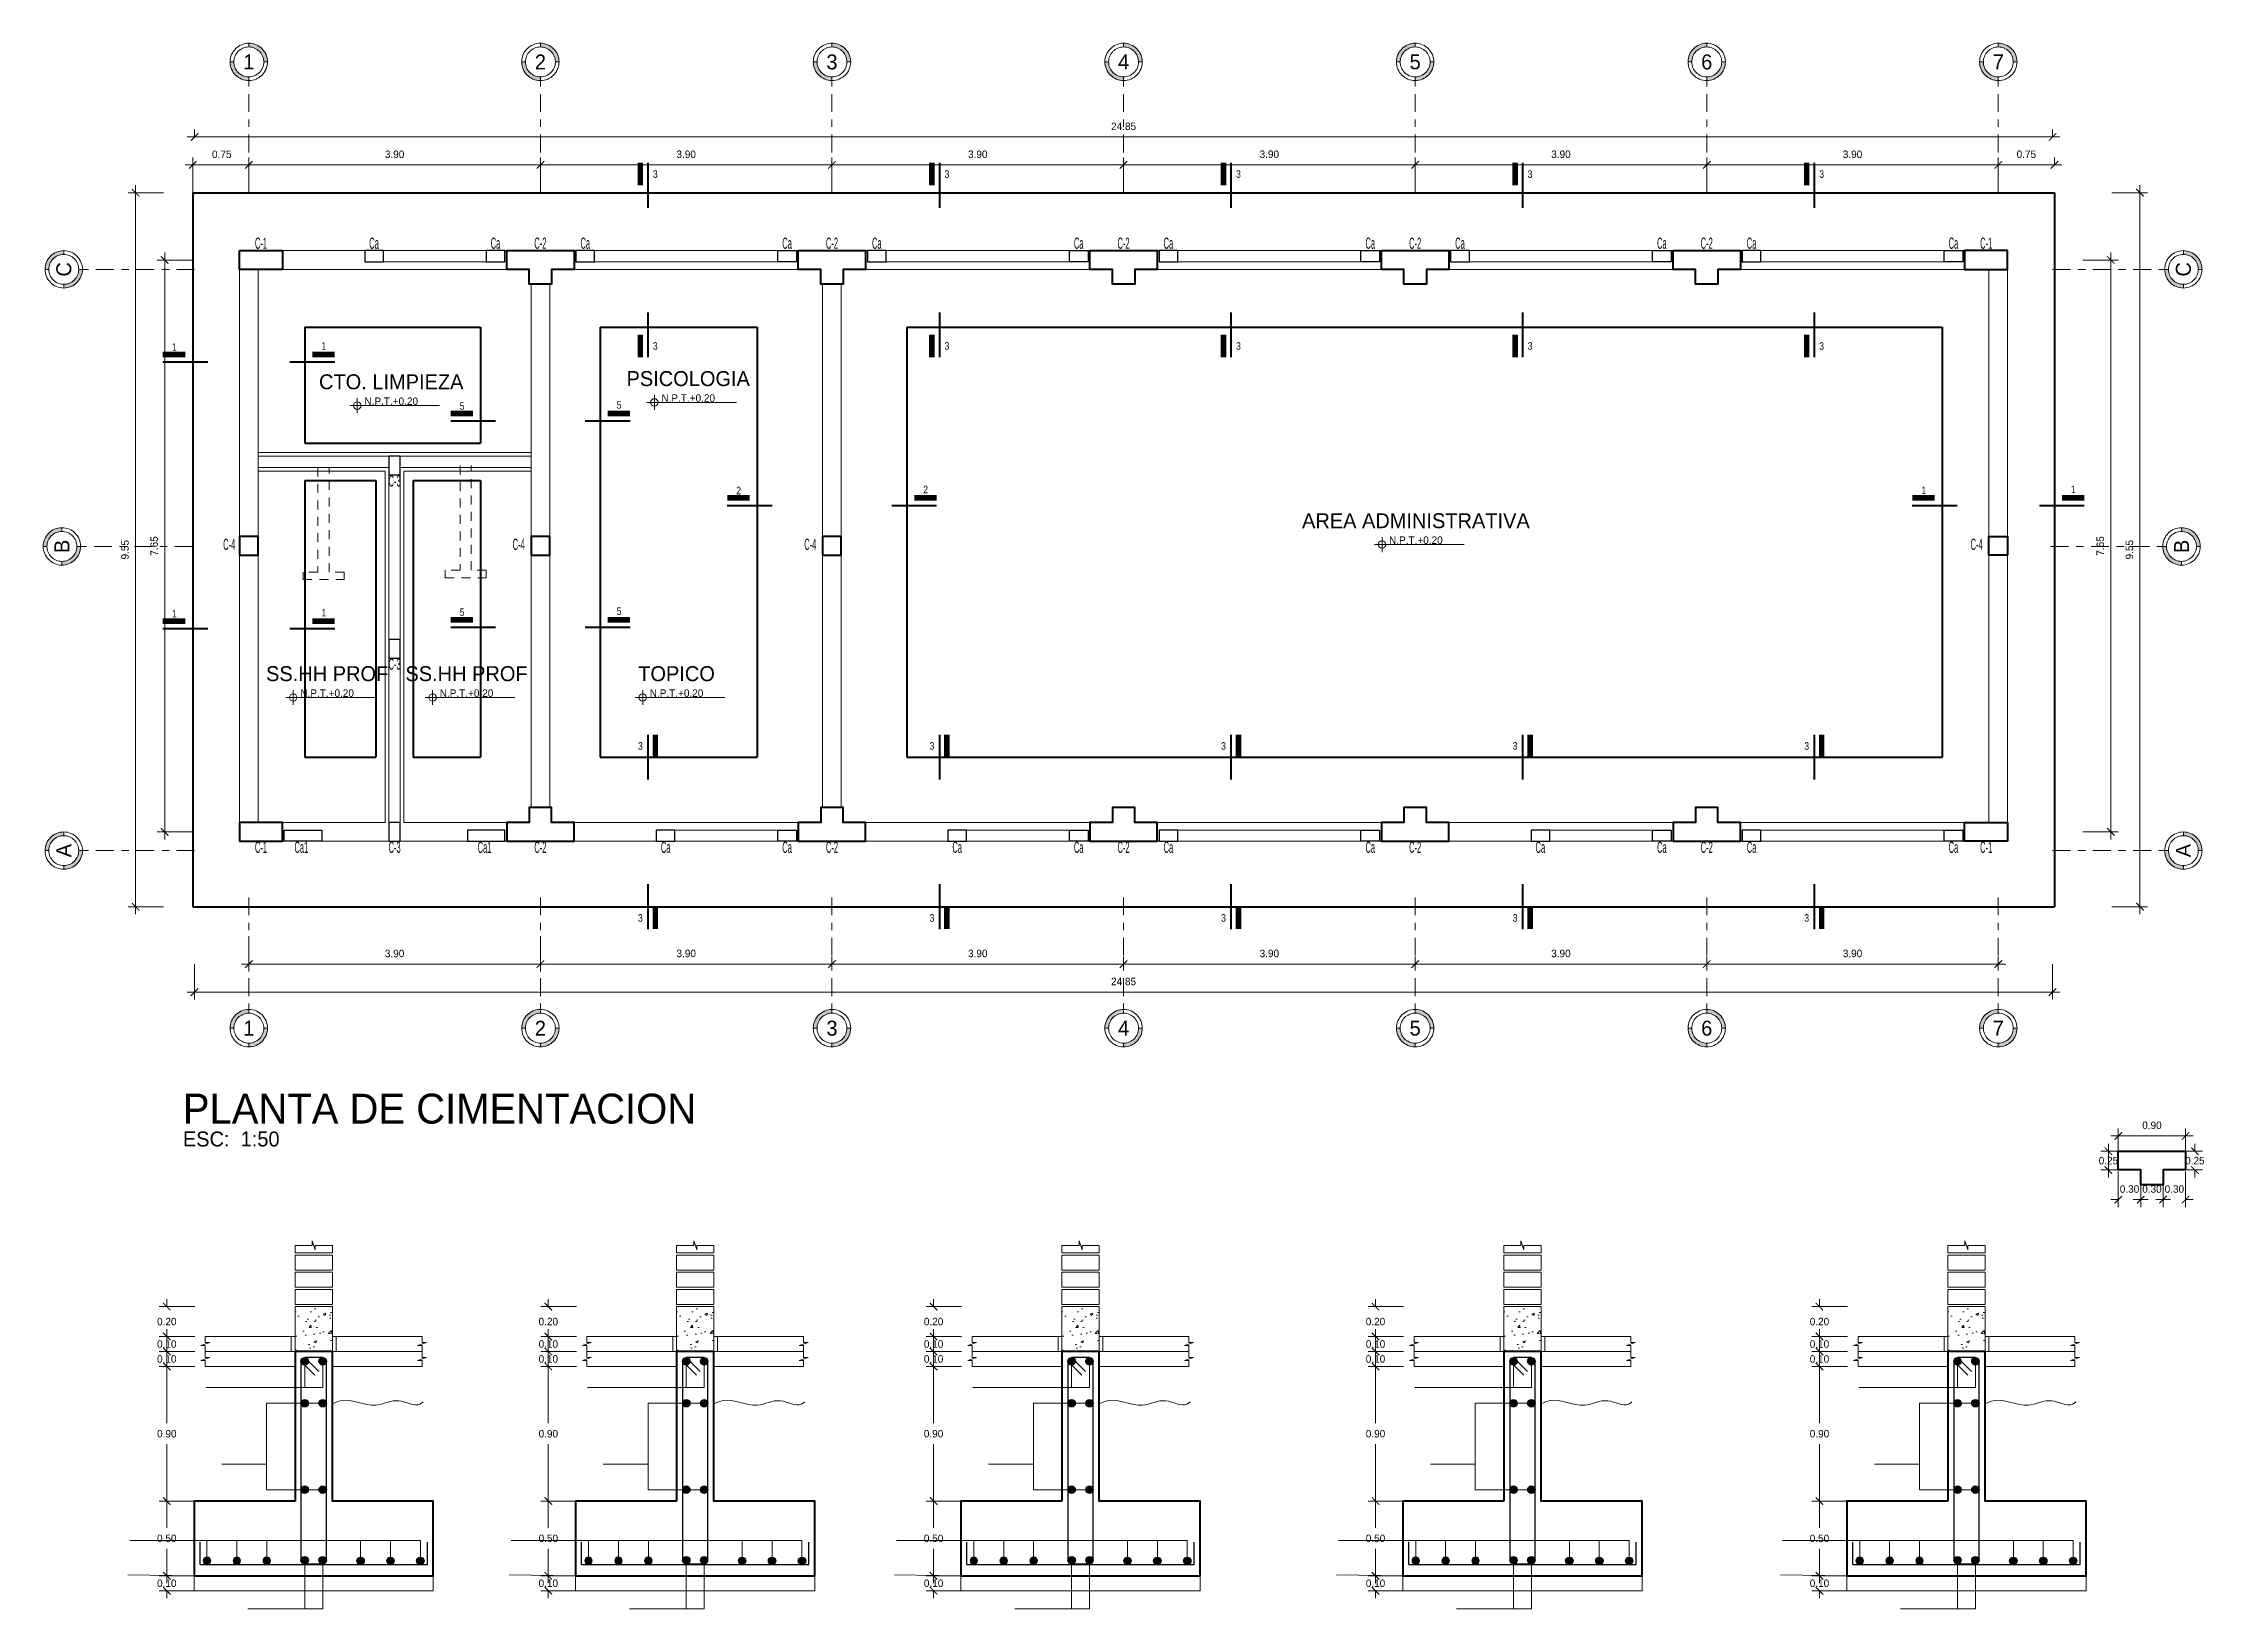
# Model space of a CAD drawing. Header units: millimetres. Extents: x 84 to 2740, y 103 to 1679.
# Drawn here: x 131 to 159.91, y 120.85 to 141.79 of the extents above; entities that cross this region are included whole.
import ezdxf
from ezdxf.enums import TextEntityAlignment as Align

# ---------------------------------------------------------------- set-up
doc = ezdxf.new("R2010")
doc.units = ezdxf.units.MM
doc.linetypes.add('ACAD_ISO02W100', pattern=[15, 12, -3])
doc.linetypes.add('ACAD_ISO04W100', pattern=[30, 24, -3, 0, -3])
for name, color, linetype, lineweight in [('A- ANOTACIONES', 152, 'Continuous', 5), ('A- LINEA DE TIERRA', 44, 'Continuous', 0), ('A-BURBUJA DE VANOS', 32, 'Continuous', 5), ('A-COTAS EXTERIORES', 30, 'Continuous', 5), ('A-EJES', 144, 'ACAD_ISO04W100', 5), ('A-MUROS ALTOS', 164, 'Continuous', 60), ('A-PROYECCION', 50, 'ACAD_ISO02W100', 5), ('A-TEXTO', 24, 'Continuous', 5), ('E- ACERO', 50, 'Continuous', 30), ('E- EXCAVACION', 94, 'Continuous', 50), ('E- FALSO PISO', 181, 'Continuous', 15), ('E- LADRILLO', 40, 'Continuous', 15), ('E- MATERIAL DE RELLENO', 241, 'Continuous', 15), ('E- RELLENO ASFALTICO', 53, 'Continuous', 5), ('E- SOBRECIMIENTO SIMPLE', 100, 'Continuous', 15), ('E- SOLADO', 223, 'Continuous', 15), ('E-COLUM DE AMARRE', 12, 'Continuous', 30), ('E-COLUMNAS', 130, 'Continuous', 60), ('E-CORTE DE CIMENTACION', 6, 'Continuous', 50), ('E-EXCAVACION', 50, 'Continuous', 50), ('E-SOBREC.REFORZADO', 174, 'Continuous', 15), ('E-SOBREC.SIMPLE', 210, 'Continuous', 15)]:
    doc.layers.add(name, color=color, linetype=linetype, lineweight=lineweight)
doc.styles.add('ROYER', font='')
doc.styles.add('TEDI_DICIEMBRE_2020', font='ARIALN.TTF')
doc.styles.get('ROYER').set_extended_font_data('Bahnschrift Light')
doc.dimstyles.new('ROYER_25_CORTE_ELEV_MODEL', dxfattribs={"dimtxt": 0.1, "dimasz": 0.1, "dimexe": 0.1, "dimexo": 0, "dimgap": 0.09, "dimtad": 1, "dimtih": 1, "dimtoh": 1, "dimlfac": 0.5, "dimzin": 0, "dimdsep": 46, "dimtxsty": 'ROYER', "dimblk": 'ARCHTICK', "dimcen": 0.09, "dimdle": 0.1, "dimclrd": 256, "dimclre": 256, "dimadec": 0, "dimazin": 0, "dimtfac": 1, "dimtix": 1, "dimtofl": 0, "dimtmove": 0, "dimatfit": 3, "dimfxl": 0.375, "dimfxlon": 1, "dimtolj": 1, "dimtzin": 0, "dimlwd": -1, "dimlwe": -1, "dimarcsym": 0})
doc.dimstyles.new('ROYER_50_CORTE_ELEVACION', dxfattribs={"dimtxt": 0.1, "dimasz": 0.1, "dimexe": 0.1, "dimexo": 0, "dimgap": 0.09, "dimtad": 1, "dimtih": 1, "dimtoh": 1, "dimzin": 0, "dimdsep": 46, "dimtxsty": 'ROYER', "dimblk": 'ARCHTICK', "dimcen": 0.09, "dimdle": 0.1, "dimclrd": 256, "dimclre": 256, "dimadec": 0, "dimazin": 0, "dimtfac": 1, "dimtix": 1, "dimtofl": 0, "dimtmove": 0, "dimatfit": 3, "dimfxl": 0.375, "dimfxlon": 1, "dimtolj": 1, "dimtzin": 0, "dimlwd": -1, "dimlwe": -1, "dimarcsym": 0})
doc.dimstyles.new('ROYER_50_PLANTA', dxfattribs={"dimtxt": 0.1, "dimasz": 0.1, "dimexe": 0.1, "dimexo": 0, "dimgap": 0.09, "dimtad": 1, "dimzin": 0, "dimdsep": 46, "dimtxsty": 'ROYER', "dimblk": 'ARCHTICK', "dimcen": 0.09, "dimdle": 0.1, "dimclrd": 256, "dimclre": 256, "dimadec": 0, "dimazin": 0, "dimtfac": 1, "dimtix": 1, "dimtofl": 0, "dimtmove": 0, "dimatfit": 3, "dimfxl": 0.375, "dimfxlon": 1, "dimtolj": 1, "dimtzin": 0, "dimlwd": -1, "dimlwe": -1, "dimarcsym": 0})

msp = doc.modelspace()

# ---------------------------------------------------------------- blocks, each defined once
blk = doc.blocks.new('COLUMNAS ESTRUCTURALES')
at = {"layer": 'E-COLUMNAS'}
for points in [[(0, 0), (0.575, 0), (0.575, -0.25), (0, -0.25)], [(3.575, 0), (4.475, 0), (4.475, -0.25), (4.175, -0.25), (4.175, -0.45), (3.875, -0.45), (3.875, -0.25), (3.575, -0.25)], [(7.475, 0), (8.375, 0), (8.375, -0.25), (8.075, -0.25), (8.075, -0.45), (7.775, -0.45), (7.775, -0.25), (7.475, -0.25)], [(11.375, 0), (12.275, 0), (12.275, -0.25), (11.975, -0.25), (11.975, -0.45), (11.675, -0.45), (11.675, -0.25), (11.375, -0.25)], [(19.175, 0), (20.075, 0), (20.075, -0.25), (19.775, -0.25), (19.775, -0.45), (19.475, -0.45), (19.475, -0.25), (19.175, -0.25)], [(23.65, 0), (23.075, 0), (23.075, -0.25), (23.65, -0.25)], [(15.275, 0), (16.175, 0), (16.175, -0.25), (15.875, -0.25), (15.875, -0.45), (15.575, -0.45), (15.575, -0.25), (15.275, -0.25)], [(3.575, -7.9), (4.475, -7.9), (4.475, -7.65), (4.175, -7.65), (4.175, -7.45), (3.875, -7.45), (3.875, -7.65), (3.575, -7.65)], [(7.475, -7.9), (8.375, -7.9), (8.375, -7.65), (8.075, -7.65), (8.075, -7.45), (7.775, -7.45), (7.775, -7.65), (7.475, -7.65)], [(11.375, -7.9), (12.275, -7.9), (12.275, -7.65), (11.975, -7.65), (11.975, -7.45), (11.675, -7.45), (11.675, -7.65), (11.375, -7.65)], [(15.275, -7.9), (16.175, -7.9), (16.175, -7.65), (15.875, -7.65), (15.875, -7.45), (15.575, -7.45), (15.575, -7.65), (15.275, -7.65)], [(19.175, -7.9), (20.075, -7.9), (20.075, -7.65), (19.775, -7.65), (19.775, -7.45), (19.475, -7.45), (19.475, -7.65), (19.175, -7.65)], [(0, -7.9), (0.575, -7.9), (0.575, -7.65), (0, -7.65)], [(23.65, -7.9), (23.075, -7.9), (23.075, -7.65), (23.65, -7.65)]]:
    blk.add_lwpolyline(points, close=True, dxfattribs=at)
blk = doc.blocks.new('NIVEL EN PLANTA')
at = {"layer": 'A-TEXTO'}
h = blk.add_hatch(dxfattribs=at)
h.set_pattern_fill('ANGLE', color=256)
h.set_pattern_definition([(0, (-2586.02, -1659.2586), (0, 6.985), [5.08, -1.905]), (90, (-2586.02, -1659.2586), (-6.985, 4e-16), [5.08, -1.905])])
h.paths.add_polyline_path([(0, 0), (0, 0.05, 0.414214), (-0.05, 0)])
h.paths.add_polyline_path([(0.05, 0), (0, 0), (0, -0.05, 0.414214)])
for p, q in [((1.1, 0), (-0.1, 0)), ((0, 0.1), (0, -0.1))]:
    blk.add_line(p, q, dxfattribs=at)
blk.add_circle((0, 0), 0.05, dxfattribs=at)
blk = doc.blocks.new('NOMBRE DE AMBIENTES')
at = {"layer": 'A-TEXTO'}
blk.add_blockref('NIVEL EN PLANTA', (0, 0), dxfattribs=at)
at = {"layer": 'A-TEXTO', "style": 'ROYER'}
for tag, height, p in [('AMBIENTE', 0.2, (0.454, 0.319)), ('N.P.T', 0.1, (0.454, 0.059)), ('PISO1', 0.1, (0.454, -0.146)), ('PISO2', 0.1, (0.454, -0.301))]:
    blk.add_attdef(tag, text='', height=height, dxfattribs=at).set_placement(p, align=Align.MIDDLE)
blk = doc.blocks.new('*U141')
at = {"layer": 'A-EJES'}
h = blk.add_hatch(color=256, dxfattribs=at)
h.dxf.hatch_style = 1
h.paths.add_polyline_path([(0.2, 1.75), (0.25, 1.75, 0.414214), (0, 2), (0, 1.95, -0.414214)], flags=17)
h.paths.add_polyline_path([(0, 1.5), (0, 1.55, -0.414214), (-0.2, 1.75), (-0.25, 1.75, 0.414214)])
h = blk.add_hatch(color=256, dxfattribs=at)
h.dxf.hatch_style = 1
h.paths.add_polyline_path([(0, -11.375), (0, -11.425, 0.414214), (0.25, -11.175), (0.2, -11.175, -0.414214)], flags=17)
h.paths.add_polyline_path([(-0.25, -11.175), (-0.2, -11.175, -0.414214), (0, -10.975), (0, -10.925, 0.414214)])
for p, q in [((-0.25, 1.75), (-0.2, 1.75)), ((0, 1.95), (0, 2)), ((0.2, 1.75), (0.25, 1.75)), ((0, 1.5), (0, 1.55)), ((0, -10.925), (0, -10.975)), ((-0.25, -11.175), (-0.2, -11.175)), ((0.2, -11.175), (0.25, -11.175)), ((0, -11.375), (0, -11.425))]:
    blk.add_line(p, q, dxfattribs=at)
at = {"layer": 'A-EJES', "ltscale": 0.01}
for p, q in [((0, 0), (0, 1.5)), ((0, -9.425), (0, -10.925))]:
    blk.add_line(p, q, dxfattribs=at)
at = {"layer": 'A-EJES'}
for centre, radius in [((0, 1.75), 0.25), ((0, 1.75), 0.2), ((0, -11.175), 0.25), ((0, -11.175), 0.2)]:
    blk.add_circle(centre, radius, dxfattribs=at)
at = {"layer": 'A-EJES', "style": 'ROYER'}
for tag, p in [('EJE1', (0, 1.75)), ('EJE2', (0, -11.175))]:
    blk.add_attdef(tag, text='', height=0.2, dxfattribs=at).set_placement(p, align=Align.MIDDLE)
blk = doc.blocks.new('*U26')
at = {"layer": 'A-EJES'}
h = blk.add_hatch(color=256, dxfattribs=at)
h.dxf.hatch_style = 1
h.paths.add_polyline_path([(0.2, 1.75), (0.25, 1.75, 0.414214), (0, 2), (0, 1.95, -0.414214)], flags=17)
h.paths.add_polyline_path([(0, 1.5), (0, 1.55, -0.414214), (-0.2, 1.75), (-0.25, 1.75, 0.414214)])
h = blk.add_hatch(color=256, dxfattribs=at)
h.dxf.hatch_style = 1
h.paths.add_polyline_path([(0, -26.8), (0, -26.85, 0.414214), (0.25, -26.6), (0.2, -26.6, -0.414214)], flags=17)
h.paths.add_polyline_path([(-0.25, -26.6), (-0.2, -26.6, -0.414214), (0, -26.4), (0, -26.35, 0.414214)])
for p, q in [((-0.25, 1.75), (-0.2, 1.75)), ((0, 1.95), (0, 2)), ((0.2, 1.75), (0.25, 1.75)), ((0, 1.5), (0, 1.55)), ((0, -26.35), (0, -26.4)), ((-0.25, -26.6), (-0.2, -26.6)), ((0, -26.8), (0, -26.85)), ((0.2, -26.6), (0.25, -26.6))]:
    blk.add_line(p, q, dxfattribs=at)
at = {"layer": 'A-EJES', "ltscale": 0.01}
for p, q in [((0, 0), (0, 1.5)), ((0, -24.85), (0, -26.35))]:
    blk.add_line(p, q, dxfattribs=at)
at = {"layer": 'A-EJES'}
for centre, radius in [((0, 1.75), 0.25), ((0, 1.75), 0.2), ((0, -26.6), 0.25), ((0, -26.6), 0.2)]:
    blk.add_circle(centre, radius, dxfattribs=at)
at = {"layer": 'A-EJES', "style": 'ROYER'}
for tag, p in [('EJE1', (0, 1.75)), ('EJE2', (0, -26.6))]:
    blk.add_attdef(tag, text='', height=0.2, dxfattribs=at).set_placement(p, align=Align.MIDDLE)
blk = doc.blocks.new('_ArchTick')
at = {"color": 0, "linetype": 'ByBlock', "const_width": 0.15}
blk.add_lwpolyline([(-0.5, -0.5), (0.5, 0.5)], dxfattribs=at)
blk = doc.blocks.new('*D147')
at = {"layer": 'A-COTAS EXTERIORES', "transparency": 16777216}
for p, q in [((133.751, 140.162), (133.751, 140.262)), ((137.651, 139.787), (137.651, 140.262)), ((133.651, 140.162), (137.751, 140.162))]:
    blk.add_line(p, q, dxfattribs=at)
at = {"layer": 'Defpoints', "color": 0, "transparency": 16777216}
for p in [(133.751, 140.162), (137.651, 140.162), (137.651, 130.612)]:
    blk.add_point(p, dxfattribs=at)
at = {"layer": 'A-COTAS EXTERIORES', "transparency": 16777216, "xscale": 0.1, "yscale": 0.1, "zscale": 0.1, "rotation": 180}
blk.add_blockref('_ArchTick', (133.751, 140.162), dxfattribs=at)
at = {"layer": 'A-COTAS EXTERIORES', "transparency": 16777216, "xscale": 0.1, "yscale": 0.1, "zscale": 0.1}
blk.add_blockref('_ArchTick', (137.651, 140.162), dxfattribs=at)
at = {"layer": 'A-COTAS EXTERIORES', "color": 0, "transparency": 16777216, "insert": (135.701, 140.303), "char_height": 0.1, "attachment_point": 5, "style": 'ROYER'}
blk.add_mtext('\\A1;3.90', dxfattribs=at)
blk = doc.blocks.new('*D148')
at = {"layer": 'A-COTAS EXTERIORES', "transparency": 16777216}
for p, q in [((137.651, 139.787), (137.651, 140.262)), ((141.551, 139.787), (141.551, 140.262)), ((137.551, 140.162), (141.651, 140.162))]:
    blk.add_line(p, q, dxfattribs=at)
at = {"layer": 'Defpoints', "color": 0, "transparency": 16777216}
for p in [(141.551, 140.162), (141.551, 139.412), (137.651, 130.612)]:
    blk.add_point(p, dxfattribs=at)
at = {"layer": 'A-COTAS EXTERIORES', "transparency": 16777216, "xscale": 0.1, "yscale": 0.1, "zscale": 0.1, "rotation": 180}
blk.add_blockref('_ArchTick', (137.651, 140.162), dxfattribs=at)
at = {"layer": 'A-COTAS EXTERIORES', "transparency": 16777216, "xscale": 0.1, "yscale": 0.1, "zscale": 0.1}
blk.add_blockref('_ArchTick', (141.551, 140.162), dxfattribs=at)
at = {"layer": 'A-COTAS EXTERIORES', "color": 0, "transparency": 16777216, "insert": (139.601, 140.303), "char_height": 0.1, "attachment_point": 5, "style": 'ROYER'}
blk.add_mtext('\\A1;3.90', dxfattribs=at)
blk = doc.blocks.new('*D149')
at = {"layer": 'A-COTAS EXTERIORES', "transparency": 16777216}
for p, q in [((141.551, 139.787), (141.551, 140.262)), ((145.451, 139.787), (145.451, 140.262)), ((141.451, 140.162), (145.551, 140.162))]:
    blk.add_line(p, q, dxfattribs=at)
at = {"layer": 'Defpoints', "color": 0, "transparency": 16777216}
for p in [(145.451, 140.162), (141.551, 139.412), (145.451, 139.412)]:
    blk.add_point(p, dxfattribs=at)
at = {"layer": 'A-COTAS EXTERIORES', "transparency": 16777216, "xscale": 0.1, "yscale": 0.1, "zscale": 0.1, "rotation": 180}
blk.add_blockref('_ArchTick', (141.551, 140.162), dxfattribs=at)
at = {"layer": 'A-COTAS EXTERIORES', "transparency": 16777216, "xscale": 0.1, "yscale": 0.1, "zscale": 0.1}
blk.add_blockref('_ArchTick', (145.451, 140.162), dxfattribs=at)
at = {"layer": 'A-COTAS EXTERIORES', "color": 0, "transparency": 16777216, "insert": (143.501, 140.303), "char_height": 0.1, "attachment_point": 5, "style": 'ROYER'}
blk.add_mtext('\\A1;3.90', dxfattribs=at)
blk = doc.blocks.new('*D150')
at = {"layer": 'A-COTAS EXTERIORES', "transparency": 16777216}
for p, q in [((145.451, 139.787), (145.451, 140.262)), ((149.351, 139.787), (149.351, 140.262)), ((145.351, 140.162), (149.451, 140.162))]:
    blk.add_line(p, q, dxfattribs=at)
at = {"layer": 'Defpoints', "color": 0, "transparency": 16777216}
for p in [(149.351, 140.162), (145.451, 139.412), (149.351, 139.412)]:
    blk.add_point(p, dxfattribs=at)
at = {"layer": 'A-COTAS EXTERIORES', "transparency": 16777216, "xscale": 0.1, "yscale": 0.1, "zscale": 0.1, "rotation": 180}
blk.add_blockref('_ArchTick', (145.451, 140.162), dxfattribs=at)
at = {"layer": 'A-COTAS EXTERIORES', "transparency": 16777216, "xscale": 0.1, "yscale": 0.1, "zscale": 0.1}
blk.add_blockref('_ArchTick', (149.351, 140.162), dxfattribs=at)
at = {"layer": 'A-COTAS EXTERIORES', "color": 0, "transparency": 16777216, "insert": (147.401, 140.303), "char_height": 0.1, "attachment_point": 5, "style": 'ROYER'}
blk.add_mtext('\\A1;3.90', dxfattribs=at)
blk = doc.blocks.new('*D151')
at = {"layer": 'A-COTAS EXTERIORES', "transparency": 16777216}
for p, q in [((149.351, 139.787), (149.351, 140.262)), ((153.251, 139.787), (153.251, 140.262)), ((149.251, 140.162), (153.351, 140.162))]:
    blk.add_line(p, q, dxfattribs=at)
at = {"layer": 'Defpoints', "color": 0, "transparency": 16777216}
for p in [(153.251, 140.162), (149.351, 139.412), (153.251, 139.412)]:
    blk.add_point(p, dxfattribs=at)
at = {"layer": 'A-COTAS EXTERIORES', "transparency": 16777216, "xscale": 0.1, "yscale": 0.1, "zscale": 0.1, "rotation": 180}
blk.add_blockref('_ArchTick', (149.351, 140.162), dxfattribs=at)
at = {"layer": 'A-COTAS EXTERIORES', "transparency": 16777216, "xscale": 0.1, "yscale": 0.1, "zscale": 0.1}
blk.add_blockref('_ArchTick', (153.251, 140.162), dxfattribs=at)
at = {"layer": 'A-COTAS EXTERIORES', "color": 0, "transparency": 16777216, "insert": (151.301, 140.303), "char_height": 0.1, "attachment_point": 5, "style": 'ROYER'}
blk.add_mtext('\\A1;3.90', dxfattribs=at)
blk = doc.blocks.new('*D152')
at = {"layer": 'A-COTAS EXTERIORES', "transparency": 16777216}
for p, q in [((153.251, 139.787), (153.251, 140.262)), ((157.151, 139.787), (157.151, 140.262)), ((153.151, 140.162), (157.251, 140.162))]:
    blk.add_line(p, q, dxfattribs=at)
at = {"layer": 'Defpoints', "color": 0, "transparency": 16777216}
for p in [(157.151, 140.162), (153.251, 139.287), (157.151, 139.287)]:
    blk.add_point(p, dxfattribs=at)
at = {"layer": 'A-COTAS EXTERIORES', "transparency": 16777216, "xscale": 0.1, "yscale": 0.1, "zscale": 0.1, "rotation": 180}
blk.add_blockref('_ArchTick', (153.251, 140.162), dxfattribs=at)
at = {"layer": 'A-COTAS EXTERIORES', "transparency": 16777216, "xscale": 0.1, "yscale": 0.1, "zscale": 0.1}
blk.add_blockref('_ArchTick', (157.151, 140.162), dxfattribs=at)
at = {"layer": 'A-COTAS EXTERIORES', "color": 0, "transparency": 16777216, "insert": (155.201, 140.303), "char_height": 0.1, "attachment_point": 5, "style": 'ROYER'}
blk.add_mtext('\\A1;3.90', dxfattribs=at)
blk = doc.blocks.new('*D143')
at = {"layer": 'A-COTAS EXTERIORES', "transparency": 16777216}
for p, q in [((132.926, 140.535), (157.976, 140.535)), ((133.026, 140.535), (133.026, 140.635)), ((157.876, 140.535), (157.876, 140.635))]:
    blk.add_line(p, q, dxfattribs=at)
at = {"layer": 'Defpoints', "color": 0, "transparency": 16777216}
for p in [(133.026, 140.535), (157.876, 140.535), (157.876, 140.535)]:
    blk.add_point(p, dxfattribs=at)
at = {"layer": 'A-COTAS EXTERIORES', "transparency": 16777216, "xscale": 0.1, "yscale": 0.1, "zscale": 0.1, "rotation": 180}
blk.add_blockref('_ArchTick', (133.026, 140.535), dxfattribs=at)
at = {"layer": 'A-COTAS EXTERIORES', "transparency": 16777216, "xscale": 0.1, "yscale": 0.1, "zscale": 0.1}
blk.add_blockref('_ArchTick', (157.876, 140.535), dxfattribs=at)
at = {"layer": 'A-COTAS EXTERIORES', "color": 0, "transparency": 16777216, "insert": (145.451, 140.676), "char_height": 0.1, "attachment_point": 5, "style": 'ROYER'}
blk.add_mtext('\\A1;24.85', dxfattribs=at)
blk = doc.blocks.new('*D153')
at = {"layer": 'A-COTAS EXTERIORES', "transparency": 16777216}
for p, q in [((133.001, 139.789), (133.001, 140.261)), ((133.751, 139.787), (133.751, 140.261)), ((133.851, 140.161), (132.901, 140.161))]:
    blk.add_line(p, q, dxfattribs=at)
at = {"layer": 'Defpoints', "color": 0, "transparency": 16777216}
for p in [(133.001, 140.161), (133.001, 139.789), (133.751, 139.787)]:
    blk.add_point(p, dxfattribs=at)
at = {"layer": 'A-COTAS EXTERIORES', "transparency": 16777216, "xscale": 0.1, "yscale": 0.1, "zscale": 0.1, "rotation": 180}
blk.add_blockref('_ArchTick', (133.001, 140.161), dxfattribs=at)
at = {"layer": 'A-COTAS EXTERIORES', "transparency": 16777216, "xscale": 0.1, "yscale": 0.1, "zscale": 0.1}
blk.add_blockref('_ArchTick', (133.751, 140.161), dxfattribs=at)
at = {"layer": 'A-COTAS EXTERIORES', "color": 0, "transparency": 16777216, "insert": (133.389, 140.302), "char_height": 0.1, "attachment_point": 5, "style": 'ROYER'}
blk.add_mtext('\\A1;0.75', dxfattribs=at)
blk = doc.blocks.new('*D154')
at = {"layer": 'A-COTAS EXTERIORES', "transparency": 16777216}
for p, q in [((157.151, 140.162), (157.151, 140.262)), ((157.901, 140.162), (157.901, 140.262)), ((157.051, 140.162), (158.001, 140.162))]:
    blk.add_line(p, q, dxfattribs=at)
at = {"layer": 'Defpoints', "color": 0, "transparency": 16777216}
for p in [(157.151, 140.162), (157.901, 140.162), (157.901, 140.162)]:
    blk.add_point(p, dxfattribs=at)
at = {"layer": 'A-COTAS EXTERIORES', "transparency": 16777216, "xscale": 0.1, "yscale": 0.1, "zscale": 0.1, "rotation": 180}
blk.add_blockref('_ArchTick', (157.151, 140.162), dxfattribs=at)
at = {"layer": 'A-COTAS EXTERIORES', "transparency": 16777216, "xscale": 0.1, "yscale": 0.1, "zscale": 0.1}
blk.add_blockref('_ArchTick', (157.901, 140.162), dxfattribs=at)
at = {"layer": 'A-COTAS EXTERIORES', "color": 0, "transparency": 16777216, "insert": (157.526, 140.303), "char_height": 0.1, "attachment_point": 5, "style": 'ROYER'}
blk.add_mtext('\\A1;0.75', dxfattribs=at)
blk = doc.blocks.new('*D155')
at = {"layer": 'A-COTAS EXTERIORES', "transparency": 16777216}
for p, q in [((133.751, 129.846), (133.751, 129.371)), ((137.651, 129.846), (137.651, 129.371)), ((133.651, 129.471), (137.751, 129.471))]:
    blk.add_line(p, q, dxfattribs=at)
at = {"layer": 'Defpoints', "color": 0, "transparency": 16777216}
for p in [(133.751, 130.221), (137.651, 130.221), (137.651, 129.471)]:
    blk.add_point(p, dxfattribs=at)
at = {"layer": 'A-COTAS EXTERIORES', "transparency": 16777216, "xscale": 0.1, "yscale": 0.1, "zscale": 0.1, "rotation": 180}
blk.add_blockref('_ArchTick', (133.751, 129.471), dxfattribs=at)
at = {"layer": 'A-COTAS EXTERIORES', "transparency": 16777216, "xscale": 0.1, "yscale": 0.1, "zscale": 0.1}
blk.add_blockref('_ArchTick', (137.651, 129.471), dxfattribs=at)
at = {"layer": 'A-COTAS EXTERIORES', "color": 0, "transparency": 16777216, "insert": (135.701, 129.613), "char_height": 0.1, "attachment_point": 5, "style": 'ROYER'}
blk.add_mtext('\\A1;3.90', dxfattribs=at)
blk = doc.blocks.new('*D156')
at = {"layer": 'A-COTAS EXTERIORES', "transparency": 16777216}
for p, q in [((137.651, 129.846), (137.651, 129.371)), ((141.551, 129.471), (141.551, 129.571)), ((137.551, 129.471), (141.651, 129.471))]:
    blk.add_line(p, q, dxfattribs=at)
at = {"layer": 'Defpoints', "color": 0, "transparency": 16777216}
for p in [(137.651, 130.221), (141.551, 129.471), (141.551, 129.471)]:
    blk.add_point(p, dxfattribs=at)
at = {"layer": 'A-COTAS EXTERIORES', "transparency": 16777216, "xscale": 0.1, "yscale": 0.1, "zscale": 0.1, "rotation": 180}
blk.add_blockref('_ArchTick', (137.651, 129.471), dxfattribs=at)
at = {"layer": 'A-COTAS EXTERIORES', "transparency": 16777216, "xscale": 0.1, "yscale": 0.1, "zscale": 0.1}
blk.add_blockref('_ArchTick', (141.551, 129.471), dxfattribs=at)
at = {"layer": 'A-COTAS EXTERIORES', "color": 0, "transparency": 16777216, "insert": (139.601, 129.613), "char_height": 0.1, "attachment_point": 5, "style": 'ROYER'}
blk.add_mtext('\\A1;3.90', dxfattribs=at)
blk = doc.blocks.new('*D157')
at = {"layer": 'A-COTAS EXTERIORES', "transparency": 16777216}
for p, q in [((141.551, 129.471), (141.551, 129.571)), ((145.451, 129.471), (145.451, 129.571)), ((141.451, 129.471), (145.551, 129.471))]:
    blk.add_line(p, q, dxfattribs=at)
at = {"layer": 'Defpoints', "color": 0, "transparency": 16777216}
for p in [(141.551, 129.471), (145.451, 129.471), (145.451, 129.471)]:
    blk.add_point(p, dxfattribs=at)
at = {"layer": 'A-COTAS EXTERIORES', "transparency": 16777216, "xscale": 0.1, "yscale": 0.1, "zscale": 0.1, "rotation": 180}
blk.add_blockref('_ArchTick', (141.551, 129.471), dxfattribs=at)
at = {"layer": 'A-COTAS EXTERIORES', "transparency": 16777216, "xscale": 0.1, "yscale": 0.1, "zscale": 0.1}
blk.add_blockref('_ArchTick', (145.451, 129.471), dxfattribs=at)
at = {"layer": 'A-COTAS EXTERIORES', "color": 0, "transparency": 16777216, "insert": (143.501, 129.613), "char_height": 0.1, "attachment_point": 5, "style": 'ROYER'}
blk.add_mtext('\\A1;3.90', dxfattribs=at)
blk = doc.blocks.new('*D158')
at = {"layer": 'A-COTAS EXTERIORES', "transparency": 16777216}
for p, q in [((145.451, 129.471), (145.451, 129.571)), ((149.351, 129.471), (149.351, 129.571)), ((145.351, 129.471), (149.451, 129.471))]:
    blk.add_line(p, q, dxfattribs=at)
at = {"layer": 'Defpoints', "color": 0, "transparency": 16777216}
for p in [(145.451, 129.471), (149.351, 129.471), (149.351, 129.471)]:
    blk.add_point(p, dxfattribs=at)
at = {"layer": 'A-COTAS EXTERIORES', "transparency": 16777216, "xscale": 0.1, "yscale": 0.1, "zscale": 0.1, "rotation": 180}
blk.add_blockref('_ArchTick', (145.451, 129.471), dxfattribs=at)
at = {"layer": 'A-COTAS EXTERIORES', "transparency": 16777216, "xscale": 0.1, "yscale": 0.1, "zscale": 0.1}
blk.add_blockref('_ArchTick', (149.351, 129.471), dxfattribs=at)
at = {"layer": 'A-COTAS EXTERIORES', "color": 0, "transparency": 16777216, "insert": (147.401, 129.613), "char_height": 0.1, "attachment_point": 5, "style": 'ROYER'}
blk.add_mtext('\\A1;3.90', dxfattribs=at)
blk = doc.blocks.new('*D159')
at = {"layer": 'A-COTAS EXTERIORES', "transparency": 16777216}
for p, q in [((149.351, 129.471), (149.351, 129.571)), ((153.251, 129.471), (153.251, 129.571)), ((149.251, 129.471), (153.351, 129.471))]:
    blk.add_line(p, q, dxfattribs=at)
at = {"layer": 'Defpoints', "color": 0, "transparency": 16777216}
for p in [(149.351, 129.471), (153.251, 129.471), (153.251, 129.471)]:
    blk.add_point(p, dxfattribs=at)
at = {"layer": 'A-COTAS EXTERIORES', "transparency": 16777216, "xscale": 0.1, "yscale": 0.1, "zscale": 0.1, "rotation": 180}
blk.add_blockref('_ArchTick', (149.351, 129.471), dxfattribs=at)
at = {"layer": 'A-COTAS EXTERIORES', "transparency": 16777216, "xscale": 0.1, "yscale": 0.1, "zscale": 0.1}
blk.add_blockref('_ArchTick', (153.251, 129.471), dxfattribs=at)
at = {"layer": 'A-COTAS EXTERIORES', "color": 0, "transparency": 16777216, "insert": (151.301, 129.613), "char_height": 0.1, "attachment_point": 5, "style": 'ROYER'}
blk.add_mtext('\\A1;3.90', dxfattribs=at)
blk = doc.blocks.new('*D160')
at = {"layer": 'A-COTAS EXTERIORES', "transparency": 16777216}
for p, q in [((153.251, 129.471), (153.251, 129.571)), ((157.151, 129.471), (157.151, 129.571)), ((153.151, 129.471), (157.251, 129.471))]:
    blk.add_line(p, q, dxfattribs=at)
at = {"layer": 'Defpoints', "color": 0, "transparency": 16777216}
for p in [(153.251, 129.471), (157.151, 129.471), (157.151, 129.471)]:
    blk.add_point(p, dxfattribs=at)
at = {"layer": 'A-COTAS EXTERIORES', "transparency": 16777216, "xscale": 0.1, "yscale": 0.1, "zscale": 0.1, "rotation": 180}
blk.add_blockref('_ArchTick', (153.251, 129.471), dxfattribs=at)
at = {"layer": 'A-COTAS EXTERIORES', "transparency": 16777216, "xscale": 0.1, "yscale": 0.1, "zscale": 0.1}
blk.add_blockref('_ArchTick', (157.151, 129.471), dxfattribs=at)
at = {"layer": 'A-COTAS EXTERIORES', "color": 0, "transparency": 16777216, "insert": (155.201, 129.613), "char_height": 0.1, "attachment_point": 5, "style": 'ROYER'}
blk.add_mtext('\\A1;3.90', dxfattribs=at)
blk = doc.blocks.new('*D161')
at = {"layer": 'A-COTAS EXTERIORES', "transparency": 16777216}
for p, q in [((133.026, 129.471), (133.026, 128.996)), ((157.876, 129.471), (157.876, 128.996)), ((132.926, 129.096), (157.976, 129.096))]:
    blk.add_line(p, q, dxfattribs=at)
at = {"layer": 'Defpoints', "color": 0, "transparency": 16777216}
for p in [(133.026, 130.221), (157.876, 130.221), (157.876, 129.096)]:
    blk.add_point(p, dxfattribs=at)
at = {"layer": 'A-COTAS EXTERIORES', "transparency": 16777216, "xscale": 0.1, "yscale": 0.1, "zscale": 0.1, "rotation": 180}
blk.add_blockref('_ArchTick', (133.026, 129.096), dxfattribs=at)
at = {"layer": 'A-COTAS EXTERIORES', "transparency": 16777216, "xscale": 0.1, "yscale": 0.1, "zscale": 0.1}
blk.add_blockref('_ArchTick', (157.876, 129.096), dxfattribs=at)
at = {"layer": 'A-COTAS EXTERIORES', "color": 0, "transparency": 16777216, "insert": (145.451, 129.238), "char_height": 0.1, "attachment_point": 5, "style": 'ROYER'}
blk.add_mtext('\\A1;24.85', dxfattribs=at)
blk = doc.blocks.new('*D142')
at = {"layer": 'A-COTAS EXTERIORES', "transparency": 16777216}
for p, q in [((132.611, 139.789), (132.136, 139.789)), ((132.236, 139.889), (132.236, 130.139)), ((132.611, 130.239), (132.136, 130.239))]:
    blk.add_line(p, q, dxfattribs=at)
at = {"layer": 'Defpoints', "color": 0, "transparency": 16777216}
for p in [(133.38, 139.789), (132.236, 130.239), (133.38, 130.239)]:
    blk.add_point(p, dxfattribs=at)
at = {"layer": 'A-COTAS EXTERIORES', "transparency": 16777216, "xscale": 0.1, "yscale": 0.1, "zscale": 0.1}
for p, rotation in [((132.236, 139.789), 90), ((132.236, 130.239), 270)]:
    blk.add_blockref('_ArchTick', p, dxfattribs=dict(at, rotation=rotation))
at = {"layer": 'A-COTAS EXTERIORES', "color": 0, "transparency": 16777216, "insert": (132.095, 135.014), "char_height": 0.1, "attachment_point": 5, "rotation": 90, "style": 'ROYER'}
blk.add_mtext('\\A1;9.55', dxfattribs=at)
blk = doc.blocks.new('*D144')
at = {"layer": 'A-COTAS EXTERIORES', "transparency": 16777216}
for p, q in [((158.671, 139.789), (159.146, 139.789)), ((159.046, 139.889), (159.046, 130.139)), ((158.671, 130.239), (159.146, 130.239))]:
    blk.add_line(p, q, dxfattribs=at)
at = {"layer": 'Defpoints', "color": 0, "transparency": 16777216}
for p in [(157.901, 139.789), (157.901, 130.239), (159.046, 130.239)]:
    blk.add_point(p, dxfattribs=at)
at = {"layer": 'A-COTAS EXTERIORES', "transparency": 16777216, "xscale": 0.1, "yscale": 0.1, "zscale": 0.1}
for p, rotation in [((159.046, 139.789), 90), ((159.046, 130.239), 270)]:
    blk.add_blockref('_ArchTick', p, dxfattribs=dict(at, rotation=rotation))
at = {"layer": 'A-COTAS EXTERIORES', "color": 0, "transparency": 16777216, "insert": (158.905, 135.014), "char_height": 0.1, "attachment_point": 5, "rotation": 90, "style": 'ROYER'}
blk.add_mtext('\\A1;9.55', dxfattribs=at)
blk = doc.blocks.new('*D145')
at = {"layer": 'A-COTAS EXTERIORES', "transparency": 16777216}
for p, q in [((133.001, 138.889), (132.526, 138.889)), ((132.626, 138.989), (132.626, 131.139)), ((133.001, 131.239), (132.526, 131.239))]:
    blk.add_line(p, q, dxfattribs=at)
at = {"layer": 'Defpoints', "color": 0, "transparency": 16777216}
for p in [(133.914, 138.889), (132.626, 131.239), (133.914, 131.239)]:
    blk.add_point(p, dxfattribs=at)
at = {"layer": 'A-COTAS EXTERIORES', "transparency": 16777216, "xscale": 0.1, "yscale": 0.1, "zscale": 0.1}
for p, rotation in [((132.626, 138.889), 90), ((132.626, 131.239), 270)]:
    blk.add_blockref('_ArchTick', p, dxfattribs=dict(at, rotation=rotation))
at = {"layer": 'A-COTAS EXTERIORES', "color": 0, "transparency": 16777216, "insert": (132.485, 135.064), "char_height": 0.1, "attachment_point": 5, "rotation": 90, "style": 'ROYER'}
blk.add_mtext('\\A1;7.65', dxfattribs=at)
blk = doc.blocks.new('*D146')
at = {"layer": 'A-COTAS EXTERIORES', "transparency": 16777216}
for p, q in [((158.281, 138.889), (158.756, 138.889)), ((158.656, 138.989), (158.656, 131.139)), ((158.281, 131.239), (158.756, 131.239))]:
    blk.add_line(p, q, dxfattribs=at)
at = {"layer": 'Defpoints', "color": 0, "transparency": 16777216}
for p in [(156.989, 138.889), (156.989, 131.239), (158.656, 131.239)]:
    blk.add_point(p, dxfattribs=at)
at = {"layer": 'A-COTAS EXTERIORES', "transparency": 16777216, "xscale": 0.1, "yscale": 0.1, "zscale": 0.1}
for p, rotation in [((158.656, 138.889), 90), ((158.656, 131.239), 270)]:
    blk.add_blockref('_ArchTick', p, dxfattribs=dict(at, rotation=rotation))
at = {"layer": 'A-COTAS EXTERIORES', "color": 0, "transparency": 16777216, "insert": (158.515, 135.064), "char_height": 0.1, "attachment_point": 5, "rotation": 90, "style": 'ROYER'}
blk.add_mtext('\\A1;7.65', dxfattribs=at)
blk = doc.blocks.new('NOMBRE DE PLANO')
at = {"layer": 'A-BURBUJA DE VANOS', "style": 'ROYER'}
for tag, p, height in [('NOMBRE', (0, 0), 0.4), ('ESCALA', (0, -0.306), 0.2)]:
    blk.add_attdef(tag, p, '', height=height, dxfattribs=at)
blk = doc.blocks.new('*U163')
at = {"layer": 'E-CORTE DE CIMENTACION'}
for p, q in [((0, 2.6), (0, 2)), ((0, 0.6), (0, 0))]:
    blk.add_line(p, q, dxfattribs=at)
at = {"layer": 'E-CORTE DE CIMENTACION', "const_width": 0.075}
for points in [[(-0.1, 2.6), (-0.1, 2.3)], [(-0.1, 0), (-0.1, 0.3)]]:
    blk.add_lwpolyline(points, dxfattribs=at)
at = {"layer": 'E-CORTE DE CIMENTACION', "style": 'TEDI_DICIEMBRE_2020'}
for tag, p in [('NOMBRE1', (0.1, 2.45)), ('NOMBRE2', (0.1, 0.15))]:
    blk.add_attdef(tag, text='', height=0.1, dxfattribs=at).set_placement(p, align=Align.MIDDLE)
blk = doc.blocks.new('*U164')
at = {"layer": 'E-CORTE DE CIMENTACION'}
for p, q in [((0, 2.6), (0, 2)), ((0, 0.6), (0, 0))]:
    blk.add_line(p, q, dxfattribs=at)
at = {"layer": 'E-CORTE DE CIMENTACION', "const_width": 0.075}
for points in [[(0.1, 2.6), (0.1, 2.3)], [(0.1, 0), (0.1, 0.3)]]:
    blk.add_lwpolyline(points, dxfattribs=at)
at = {"layer": 'E-CORTE DE CIMENTACION', "style": 'TEDI_DICIEMBRE_2020'}
for tag, p in [('NOMBRE1', (-0.1, 2.45)), ('NOMBRE2', (-0.1, 0.15))]:
    blk.add_attdef(tag, text='', height=0.1, dxfattribs=at).set_placement(p, align=Align.MIDDLE)
blk = doc.blocks.new('*U165')
at = {"layer": 'E-CORTE DE CIMENTACION'}
for p, q in [((-0.6, 0), (0, 0)), ((-2.4, 0), (-1.8, 0))]:
    blk.add_line(p, q, dxfattribs=at)
at = {"layer": 'E-CORTE DE CIMENTACION', "const_width": 0.075}
for points in [[(-2.4, 0.1), (-2.1, 0.1)], [(0, 0.1), (-0.3, 0.1)]]:
    blk.add_lwpolyline(points, dxfattribs=at)
at = {"layer": 'E-CORTE DE CIMENTACION', "style": 'TEDI_DICIEMBRE_2020'}
for tag, p in [('NOMBRE1', (-2.247, 0.2)), ('NOMBRE2', (-0.147, 0.214))]:
    blk.add_attdef(tag, text='', height=0.1, dxfattribs=at).set_placement(p, align=Align.MIDDLE)
blk = doc.blocks.new('*U168')
at = {"layer": 'E-CORTE DE CIMENTACION'}
for p, q in [((-0.6, 0), (0, 0)), ((-2.3, 0), (-1.7, 0))]:
    blk.add_line(p, q, dxfattribs=at)
at = {"layer": 'E-CORTE DE CIMENTACION', "const_width": 0.075}
for points in [[(-2.3, 0.1), (-2, 0.1)], [(0, 0.1), (-0.3, 0.1)]]:
    blk.add_lwpolyline(points, dxfattribs=at)
at = {"layer": 'E-CORTE DE CIMENTACION', "style": 'TEDI_DICIEMBRE_2020'}
for tag, p in [('NOMBRE1', (-2.147, 0.2)), ('NOMBRE2', (-0.147, 0.214))]:
    blk.add_attdef(tag, text='', height=0.1, dxfattribs=at).set_placement(p, align=Align.MIDDLE)
blk = doc.blocks.new('*U167')
at = {"layer": 'E-CORTE DE CIMENTACION'}
for p, q in [((-0.6, 0), (0, 0)), ((-2.3, 0), (-1.7, 0))]:
    blk.add_line(p, q, dxfattribs=at)
at = {"layer": 'E-CORTE DE CIMENTACION', "const_width": 0.075}
for points in [[(-2.3, 0.1), (-2, 0.1)], [(0, 0.1), (-0.3, 0.1)]]:
    blk.add_lwpolyline(points, dxfattribs=at)
at = {"layer": 'E-CORTE DE CIMENTACION', "style": 'TEDI_DICIEMBRE_2020'}
for tag, p in [('NOMBRE1', (-2.147, 0.2)), ('NOMBRE2', (-0.147, 0.214))]:
    blk.add_attdef(tag, text='', height=0.1, dxfattribs=at).set_placement(p, align=Align.MIDDLE)
blk = doc.blocks.new('*U166')
at = {"layer": 'E-CORTE DE CIMENTACION'}
for p, q in [((-0.6, 0), (0, 0)), ((-2.8, 0), (-2.2, 0))]:
    blk.add_line(p, q, dxfattribs=at)
at = {"layer": 'E-CORTE DE CIMENTACION', "const_width": 0.075}
for points in [[(-2.8, 0.1), (-2.5, 0.1)], [(0, 0.1), (-0.3, 0.1)]]:
    blk.add_lwpolyline(points, dxfattribs=at)
at = {"layer": 'E-CORTE DE CIMENTACION', "style": 'TEDI_DICIEMBRE_2020'}
for tag, p in [('NOMBRE1', (-2.647, 0.2)), ('NOMBRE2', (-0.147, 0.214))]:
    blk.add_attdef(tag, text='', height=0.1, dxfattribs=at).set_placement(p, align=Align.MIDDLE)
blk = doc.blocks.new('*U169')
at = {"layer": 'E-CORTE DE CIMENTACION'}
for p, q in [((-0.6, 0), (0, 0)), ((-2.3, 0), (-1.7, 0))]:
    blk.add_line(p, q, dxfattribs=at)
at = {"layer": 'E-CORTE DE CIMENTACION', "const_width": 0.075}
for points in [[(-2.3, 0.1), (-2, 0.1)], [(0, 0.1), (-0.3, 0.1)]]:
    blk.add_lwpolyline(points, dxfattribs=at)
at = {"layer": 'E-CORTE DE CIMENTACION', "style": 'TEDI_DICIEMBRE_2020'}
for tag, p in [('NOMBRE1', (-2.147, 0.2)), ('NOMBRE2', (-0.147, 0.214))]:
    blk.add_attdef(tag, text='', height=0.1, dxfattribs=at).set_placement(p, align=Align.MIDDLE)
blk = doc.blocks.new('ACERO')
at = {"layer": 'E- ACERO'}
h = blk.add_hatch(color=256, dxfattribs=at)
h.dxf.hatch_style = 1
edge = h.paths.add_edge_path()
edge.add_arc((0, 0), 0.025, 0, 360)
blk.add_circle((0, 0), 0.025, dxfattribs=at)
blk = doc.blocks.new('CODIGO DE COLUMNAS')
at = {"layer": 'E-COLUMNAS', "style": 'ROYER', "width": 0.5}
blk.add_attdef('COLUMNAS', text='', height=0.15, dxfattribs=at).set_placement((0, -0.013), align=Align.MIDDLE)
blk = doc.blocks.new('*D173')
at = {"layer": 'A-COTAS EXTERIORES', "transparency": 16777216}
for p, q in [((158.756, 126.967), (158.756, 127.273)), ((159.656, 126.967), (159.656, 127.273)), ((158.656, 127.173), (159.756, 127.173))]:
    blk.add_line(p, q, dxfattribs=at)
at = {"layer": 'Defpoints', "color": 0, "transparency": 16777216}
for p in [(158.756, 126.967), (159.656, 127.173), (159.656, 126.967)]:
    blk.add_point(p, dxfattribs=at)
at = {"layer": 'A-COTAS EXTERIORES', "transparency": 16777216, "xscale": 0.1, "yscale": 0.1, "zscale": 0.1, "rotation": 180}
blk.add_blockref('_ArchTick', (158.756, 127.173), dxfattribs=at)
at = {"layer": 'A-COTAS EXTERIORES', "transparency": 16777216, "xscale": 0.1, "yscale": 0.1, "zscale": 0.1}
blk.add_blockref('_ArchTick', (159.656, 127.173), dxfattribs=at)
at = {"layer": 'A-COTAS EXTERIORES', "color": 0, "transparency": 16777216, "insert": (159.206, 127.314), "char_height": 0.1, "attachment_point": 5, "style": 'ROYER'}
blk.add_mtext('\\A1;0.90', dxfattribs=at)
blk = doc.blocks.new('*D174')
at = {"layer": 'A-COTAS EXTERIORES', "transparency": 16777216}
for p, q in [((159.656, 126.967), (159.88, 126.967)), ((159.78, 126.967), (159.78, 127.067)), ((159.656, 126.717), (159.88, 126.717)), ((159.78, 126.717), (159.78, 126.617))]:
    blk.add_line(p, q, dxfattribs=at)
at = {"layer": 'Defpoints', "color": 0, "transparency": 16777216}
for p in [(159.656, 126.967), (159.656, 126.717), (159.78, 126.717)]:
    blk.add_point(p, dxfattribs=at)
at = {"layer": 'A-COTAS EXTERIORES', "transparency": 16777216, "xscale": 0.1, "yscale": 0.1, "zscale": 0.1}
for p, rotation in [((159.78, 126.967), 270), ((159.78, 126.717), 90)]:
    blk.add_blockref('_ArchTick', p, dxfattribs=dict(at, rotation=rotation))
at = {"layer": 'A-COTAS EXTERIORES', "color": 0, "transparency": 16777216, "insert": (159.78, 126.842), "char_height": 0.1, "attachment_point": 5, "style": 'ROYER'}
blk.add_mtext('\\A1;0.25', dxfattribs=at)
blk = doc.blocks.new('*D175')
at = {"layer": 'A-COTAS EXTERIORES', "transparency": 16777216}
for p, q in [((159.356, 126.696), (159.356, 126.221)), ((159.656, 126.696), (159.656, 126.221)), ((159.356, 126.321), (159.256, 126.321)), ((159.656, 126.321), (159.756, 126.321))]:
    blk.add_line(p, q, dxfattribs=at)
at = {"layer": 'Defpoints', "color": 0, "transparency": 16777216}
for p in [(159.356, 126.717), (159.656, 126.717), (159.356, 126.321)]:
    blk.add_point(p, dxfattribs=at)
at = {"layer": 'A-COTAS EXTERIORES', "transparency": 16777216, "xscale": 0.1, "yscale": 0.1, "zscale": 0.1}
blk.add_blockref('_ArchTick', (159.356, 126.321), dxfattribs=at)
at = {"layer": 'A-COTAS EXTERIORES', "transparency": 16777216, "xscale": 0.1, "yscale": 0.1, "zscale": 0.1, "rotation": 180}
blk.add_blockref('_ArchTick', (159.656, 126.321), dxfattribs=at)
at = {"layer": 'A-COTAS EXTERIORES', "color": 0, "transparency": 16777216, "insert": (159.506, 126.462), "char_height": 0.1, "attachment_point": 5, "style": 'ROYER'}
blk.add_mtext('\\A1;0.30', dxfattribs=at)
blk = doc.blocks.new('*D176')
at = {"layer": 'A-COTAS EXTERIORES', "transparency": 16777216}
for p, q in [((159.056, 126.517), (159.056, 126.221)), ((159.356, 126.517), (159.356, 126.221)), ((159.056, 126.321), (158.956, 126.321)), ((159.356, 126.321), (159.456, 126.321))]:
    blk.add_line(p, q, dxfattribs=at)
at = {"layer": 'Defpoints', "color": 0, "transparency": 16777216}
for p in [(159.056, 126.517), (159.356, 126.517), (159.356, 126.321)]:
    blk.add_point(p, dxfattribs=at)
at = {"layer": 'A-COTAS EXTERIORES', "transparency": 16777216, "xscale": 0.1, "yscale": 0.1, "zscale": 0.1}
blk.add_blockref('_ArchTick', (159.056, 126.321), dxfattribs=at)
at = {"layer": 'A-COTAS EXTERIORES', "transparency": 16777216, "xscale": 0.1, "yscale": 0.1, "zscale": 0.1, "rotation": 180}
blk.add_blockref('_ArchTick', (159.356, 126.321), dxfattribs=at)
at = {"layer": 'A-COTAS EXTERIORES', "color": 0, "transparency": 16777216, "insert": (159.206, 126.462), "char_height": 0.1, "attachment_point": 5, "style": 'ROYER'}
blk.add_mtext('\\A1;0.30', dxfattribs=at)
blk = doc.blocks.new('*D177')
at = {"layer": 'A-COTAS EXTERIORES', "transparency": 16777216}
for p, q in [((158.756, 126.696), (158.756, 126.221)), ((159.056, 126.696), (159.056, 126.221)), ((158.756, 126.321), (158.656, 126.321)), ((159.056, 126.321), (159.156, 126.321))]:
    blk.add_line(p, q, dxfattribs=at)
at = {"layer": 'Defpoints', "color": 0, "transparency": 16777216}
for p in [(158.756, 126.717), (159.056, 126.717), (159.056, 126.321)]:
    blk.add_point(p, dxfattribs=at)
at = {"layer": 'A-COTAS EXTERIORES', "transparency": 16777216, "xscale": 0.1, "yscale": 0.1, "zscale": 0.1}
blk.add_blockref('_ArchTick', (158.756, 126.321), dxfattribs=at)
at = {"layer": 'A-COTAS EXTERIORES', "transparency": 16777216, "xscale": 0.1, "yscale": 0.1, "zscale": 0.1, "rotation": 180}
blk.add_blockref('_ArchTick', (159.056, 126.321), dxfattribs=at)
at = {"layer": 'A-COTAS EXTERIORES', "color": 0, "transparency": 16777216, "insert": (158.906, 126.462), "char_height": 0.1, "attachment_point": 5, "style": 'ROYER'}
blk.add_mtext('\\A1;0.30', dxfattribs=at)
blk = doc.blocks.new('*D178')
at = {"layer": 'A-COTAS EXTERIORES', "transparency": 16777216}
for p, q in [((158.756, 126.967), (158.524, 126.967)), ((158.624, 126.617), (158.624, 127.067)), ((158.756, 126.717), (158.524, 126.717))]:
    blk.add_line(p, q, dxfattribs=at)
at = {"layer": 'Defpoints', "color": 0, "transparency": 16777216}
for p in [(158.624, 126.967), (158.756, 126.967), (158.756, 126.717)]:
    blk.add_point(p, dxfattribs=at)
at = {"layer": 'A-COTAS EXTERIORES', "transparency": 16777216, "xscale": 0.1, "yscale": 0.1, "zscale": 0.1}
for p, rotation in [((158.624, 126.967), 90), ((158.624, 126.717), 270)]:
    blk.add_blockref('_ArchTick', p, dxfattribs=dict(at, rotation=rotation))
at = {"layer": 'A-COTAS EXTERIORES', "color": 0, "transparency": 16777216, "insert": (158.624, 126.842), "char_height": 0.1, "attachment_point": 5, "style": 'ROYER'}
blk.add_mtext('\\A1;0.25', dxfattribs=at)
blk = doc.blocks.new('*D179')
at = {"layer": 'A-COTAS EXTERIORES', "transparency": 16777216}
for p, q in [((132.654, 122.389), (132.654, 121.93)), ((133.007, 122.289), (132.554, 122.289)), ((132.654, 121.189), (132.654, 121.648)), ((133.007, 121.289), (132.554, 121.289))]:
    blk.add_line(p, q, dxfattribs=at)
at = {"layer": 'Defpoints', "color": 0, "transparency": 16777216}
for p in [(132.654, 122.289), (133.007, 122.289), (133.007, 121.289)]:
    blk.add_point(p, dxfattribs=at)
at = {"layer": 'A-COTAS EXTERIORES', "transparency": 16777216, "xscale": 0.1, "yscale": 0.1, "zscale": 0.1}
for p, rotation in [((132.654, 122.289), 90), ((132.654, 121.289), 270)]:
    blk.add_blockref('_ArchTick', p, dxfattribs=dict(at, rotation=rotation))
at = {"layer": 'A-COTAS EXTERIORES', "color": 0, "transparency": 16777216, "insert": (132.654, 121.789), "char_height": 0.1, "attachment_point": 5, "style": 'ROYER'}
blk.add_mtext('\\A1;0.50', dxfattribs=at)
blk = doc.blocks.new('*D180')
at = {"layer": 'A-COTAS EXTERIORES', "transparency": 16777216}
for p, q in [((133.029, 124.089), (132.554, 124.089)), ((132.654, 124.189), (132.654, 123.33)), ((132.654, 122.189), (132.654, 123.048)), ((133.007, 122.289), (132.554, 122.289))]:
    blk.add_line(p, q, dxfattribs=at)
at = {"layer": 'Defpoints', "color": 0, "transparency": 16777216}
for p in [(132.654, 124.089), (134.369, 124.089), (133.007, 122.289)]:
    blk.add_point(p, dxfattribs=at)
at = {"layer": 'A-COTAS EXTERIORES', "transparency": 16777216, "xscale": 0.1, "yscale": 0.1, "zscale": 0.1}
for p, rotation in [((132.654, 124.089), 90), ((132.654, 122.289), 270)]:
    blk.add_blockref('_ArchTick', p, dxfattribs=dict(at, rotation=rotation))
at = {"layer": 'A-COTAS EXTERIORES', "color": 0, "transparency": 16777216, "insert": (132.654, 123.189), "char_height": 0.1, "attachment_point": 5, "style": 'ROYER'}
blk.add_mtext('\\A1;0.90', dxfattribs=at)
blk = doc.blocks.new('*D181')
at = {"layer": 'A-COTAS EXTERIORES', "transparency": 16777216}
for p, q in [((132.654, 124.289), (132.654, 124.389)), ((133.029, 124.289), (132.554, 124.289)), ((133.029, 124.089), (132.554, 124.089)), ((132.654, 124.089), (132.654, 123.989))]:
    blk.add_line(p, q, dxfattribs=at)
at = {"layer": 'Defpoints', "color": 0, "transparency": 16777216}
for p in [(132.654, 124.289), (134.319, 124.289), (134.369, 124.089)]:
    blk.add_point(p, dxfattribs=at)
at = {"layer": 'A-COTAS EXTERIORES', "transparency": 16777216, "xscale": 0.1, "yscale": 0.1, "zscale": 0.1}
for p, rotation in [((132.654, 124.289), 270), ((132.654, 124.089), 90)]:
    blk.add_blockref('_ArchTick', p, dxfattribs=dict(at, rotation=rotation))
at = {"layer": 'A-COTAS EXTERIORES', "color": 0, "transparency": 16777216, "insert": (132.654, 124.189), "char_height": 0.1, "attachment_point": 5, "style": 'ROYER'}
blk.add_mtext('\\A1;0.10', dxfattribs=at)
blk = doc.blocks.new('*D182')
at = {"layer": 'A-COTAS EXTERIORES', "transparency": 16777216}
for p, q in [((133.029, 124.489), (132.554, 124.489)), ((132.654, 124.489), (132.654, 124.589)), ((133.029, 124.289), (132.554, 124.289)), ((132.654, 124.289), (132.654, 124.189))]:
    blk.add_line(p, q, dxfattribs=at)
at = {"layer": 'Defpoints', "color": 0, "transparency": 16777216}
for p in [(132.654, 124.489), (134.369, 124.489), (134.319, 124.289)]:
    blk.add_point(p, dxfattribs=at)
at = {"layer": 'A-COTAS EXTERIORES', "transparency": 16777216, "xscale": 0.1, "yscale": 0.1, "zscale": 0.1}
for p, rotation in [((132.654, 124.489), 270), ((132.654, 124.289), 90)]:
    blk.add_blockref('_ArchTick', p, dxfattribs=dict(at, rotation=rotation))
at = {"layer": 'A-COTAS EXTERIORES', "color": 0, "transparency": 16777216, "insert": (132.654, 124.389), "char_height": 0.1, "attachment_point": 5, "style": 'ROYER'}
blk.add_mtext('\\A1;0.10', dxfattribs=at)
blk = doc.blocks.new('*D183')
at = {"layer": 'A-COTAS EXTERIORES', "transparency": 16777216}
for p, q in [((132.654, 124.889), (132.654, 124.989)), ((133.029, 124.889), (132.554, 124.889)), ((133.029, 124.489), (132.554, 124.489)), ((132.654, 124.489), (132.654, 124.389))]:
    blk.add_line(p, q, dxfattribs=at)
at = {"layer": 'Defpoints', "color": 0, "transparency": 16777216}
for p in [(132.654, 124.889), (134.369, 124.889), (134.369, 124.489)]:
    blk.add_point(p, dxfattribs=at)
at = {"layer": 'A-COTAS EXTERIORES', "transparency": 16777216, "xscale": 0.1, "yscale": 0.1, "zscale": 0.1}
for p, rotation in [((132.654, 124.889), 270), ((132.654, 124.489), 90)]:
    blk.add_blockref('_ArchTick', p, dxfattribs=dict(at, rotation=rotation))
at = {"layer": 'A-COTAS EXTERIORES', "color": 0, "transparency": 16777216, "insert": (132.654, 124.689), "char_height": 0.1, "attachment_point": 5, "style": 'ROYER'}
blk.add_mtext('\\A1;0.20', dxfattribs=at)
blk = doc.blocks.new('*D184')
at = {"layer": 'A-COTAS EXTERIORES', "transparency": 16777216}
for p, q in [((133.007, 121.289), (132.554, 121.289)), ((132.654, 121.289), (132.654, 121.389)), ((133.019, 121.089), (132.554, 121.089)), ((132.654, 121.089), (132.654, 120.989))]:
    blk.add_line(p, q, dxfattribs=at)
at = {"layer": 'Defpoints', "color": 0, "transparency": 16777216}
for p in [(133.007, 121.289), (132.654, 121.089), (133.019, 121.089)]:
    blk.add_point(p, dxfattribs=at)
at = {"layer": 'A-COTAS EXTERIORES', "transparency": 16777216, "xscale": 0.1, "yscale": 0.1, "zscale": 0.1}
for p, rotation in [((132.654, 121.289), 270), ((132.654, 121.089), 90)]:
    blk.add_blockref('_ArchTick', p, dxfattribs=dict(at, rotation=rotation))
at = {"layer": 'A-COTAS EXTERIORES', "color": 0, "transparency": 16777216, "insert": (132.654, 121.189), "char_height": 0.1, "attachment_point": 5, "style": 'ROYER'}
blk.add_mtext('\\A1;0.10', dxfattribs=at)
blk = doc.blocks.new('*D185')
at = {"layer": 'A-COTAS EXTERIORES', "transparency": 16777216}
for p, q in [((137.757, 122.389), (137.757, 121.93)), ((138.11, 122.289), (137.657, 122.289)), ((137.757, 121.189), (137.757, 121.648)), ((138.11, 121.289), (137.657, 121.289))]:
    blk.add_line(p, q, dxfattribs=at)
at = {"layer": 'Defpoints', "color": 0, "transparency": 16777216}
for p in [(137.757, 122.289), (138.11, 122.289), (138.11, 121.289)]:
    blk.add_point(p, dxfattribs=at)
at = {"layer": 'A-COTAS EXTERIORES', "transparency": 16777216, "xscale": 0.1, "yscale": 0.1, "zscale": 0.1}
for p, rotation in [((137.757, 122.289), 90), ((137.757, 121.289), 270)]:
    blk.add_blockref('_ArchTick', p, dxfattribs=dict(at, rotation=rotation))
at = {"layer": 'A-COTAS EXTERIORES', "color": 0, "transparency": 16777216, "insert": (137.757, 121.789), "char_height": 0.1, "attachment_point": 5, "style": 'ROYER'}
blk.add_mtext('\\A1;0.50', dxfattribs=at)
blk = doc.blocks.new('*D186')
at = {"layer": 'A-COTAS EXTERIORES', "transparency": 16777216}
for p, q in [((138.132, 124.089), (137.657, 124.089)), ((137.757, 124.189), (137.757, 123.33)), ((137.757, 122.189), (137.757, 123.048)), ((138.11, 122.289), (137.657, 122.289))]:
    blk.add_line(p, q, dxfattribs=at)
at = {"layer": 'Defpoints', "color": 0, "transparency": 16777216}
for p in [(137.757, 124.089), (139.472, 124.089), (138.11, 122.289)]:
    blk.add_point(p, dxfattribs=at)
at = {"layer": 'A-COTAS EXTERIORES', "transparency": 16777216, "xscale": 0.1, "yscale": 0.1, "zscale": 0.1}
for p, rotation in [((137.757, 124.089), 90), ((137.757, 122.289), 270)]:
    blk.add_blockref('_ArchTick', p, dxfattribs=dict(at, rotation=rotation))
at = {"layer": 'A-COTAS EXTERIORES', "color": 0, "transparency": 16777216, "insert": (137.757, 123.189), "char_height": 0.1, "attachment_point": 5, "style": 'ROYER'}
blk.add_mtext('\\A1;0.90', dxfattribs=at)
blk = doc.blocks.new('*D187')
at = {"layer": 'A-COTAS EXTERIORES', "transparency": 16777216}
for p, q in [((137.757, 124.289), (137.757, 124.389)), ((138.132, 124.289), (137.657, 124.289)), ((138.132, 124.089), (137.657, 124.089)), ((137.757, 124.089), (137.757, 123.989))]:
    blk.add_line(p, q, dxfattribs=at)
at = {"layer": 'Defpoints', "color": 0, "transparency": 16777216}
for p in [(137.757, 124.289), (139.422, 124.289), (139.472, 124.089)]:
    blk.add_point(p, dxfattribs=at)
at = {"layer": 'A-COTAS EXTERIORES', "transparency": 16777216, "xscale": 0.1, "yscale": 0.1, "zscale": 0.1}
for p, rotation in [((137.757, 124.289), 270), ((137.757, 124.089), 90)]:
    blk.add_blockref('_ArchTick', p, dxfattribs=dict(at, rotation=rotation))
at = {"layer": 'A-COTAS EXTERIORES', "color": 0, "transparency": 16777216, "insert": (137.757, 124.189), "char_height": 0.1, "attachment_point": 5, "style": 'ROYER'}
blk.add_mtext('\\A1;0.10', dxfattribs=at)
blk = doc.blocks.new('*D188')
at = {"layer": 'A-COTAS EXTERIORES', "transparency": 16777216}
for p, q in [((138.132, 124.489), (137.657, 124.489)), ((137.757, 124.489), (137.757, 124.589)), ((138.132, 124.289), (137.657, 124.289)), ((137.757, 124.289), (137.757, 124.189))]:
    blk.add_line(p, q, dxfattribs=at)
at = {"layer": 'Defpoints', "color": 0, "transparency": 16777216}
for p in [(137.757, 124.489), (139.472, 124.489), (139.422, 124.289)]:
    blk.add_point(p, dxfattribs=at)
at = {"layer": 'A-COTAS EXTERIORES', "transparency": 16777216, "xscale": 0.1, "yscale": 0.1, "zscale": 0.1}
for p, rotation in [((137.757, 124.489), 270), ((137.757, 124.289), 90)]:
    blk.add_blockref('_ArchTick', p, dxfattribs=dict(at, rotation=rotation))
at = {"layer": 'A-COTAS EXTERIORES', "color": 0, "transparency": 16777216, "insert": (137.757, 124.389), "char_height": 0.1, "attachment_point": 5, "style": 'ROYER'}
blk.add_mtext('\\A1;0.10', dxfattribs=at)
blk = doc.blocks.new('*D189')
at = {"layer": 'A-COTAS EXTERIORES', "transparency": 16777216}
for p, q in [((137.757, 124.889), (137.757, 124.989)), ((138.132, 124.889), (137.657, 124.889)), ((138.132, 124.489), (137.657, 124.489)), ((137.757, 124.489), (137.757, 124.389))]:
    blk.add_line(p, q, dxfattribs=at)
at = {"layer": 'Defpoints', "color": 0, "transparency": 16777216}
for p in [(137.757, 124.889), (139.472, 124.889), (139.472, 124.489)]:
    blk.add_point(p, dxfattribs=at)
at = {"layer": 'A-COTAS EXTERIORES', "transparency": 16777216, "xscale": 0.1, "yscale": 0.1, "zscale": 0.1}
for p, rotation in [((137.757, 124.889), 270), ((137.757, 124.489), 90)]:
    blk.add_blockref('_ArchTick', p, dxfattribs=dict(at, rotation=rotation))
at = {"layer": 'A-COTAS EXTERIORES', "color": 0, "transparency": 16777216, "insert": (137.757, 124.689), "char_height": 0.1, "attachment_point": 5, "style": 'ROYER'}
blk.add_mtext('\\A1;0.20', dxfattribs=at)
blk = doc.blocks.new('*D190')
at = {"layer": 'A-COTAS EXTERIORES', "transparency": 16777216}
for p, q in [((138.11, 121.289), (137.657, 121.289)), ((137.757, 121.289), (137.757, 121.389)), ((138.122, 121.089), (137.657, 121.089)), ((137.757, 121.089), (137.757, 120.989))]:
    blk.add_line(p, q, dxfattribs=at)
at = {"layer": 'Defpoints', "color": 0, "transparency": 16777216}
for p in [(138.11, 121.289), (137.757, 121.089), (138.122, 121.089)]:
    blk.add_point(p, dxfattribs=at)
at = {"layer": 'A-COTAS EXTERIORES', "transparency": 16777216, "xscale": 0.1, "yscale": 0.1, "zscale": 0.1}
for p, rotation in [((137.757, 121.289), 270), ((137.757, 121.089), 90)]:
    blk.add_blockref('_ArchTick', p, dxfattribs=dict(at, rotation=rotation))
at = {"layer": 'A-COTAS EXTERIORES', "color": 0, "transparency": 16777216, "insert": (137.757, 121.189), "char_height": 0.1, "attachment_point": 5, "style": 'ROYER'}
blk.add_mtext('\\A1;0.10', dxfattribs=at)
blk = doc.blocks.new('*D191')
at = {"layer": 'A-COTAS EXTERIORES', "transparency": 16777216}
for p, q in [((142.91, 122.389), (142.91, 121.93)), ((143.263, 122.289), (142.81, 122.289)), ((142.91, 121.189), (142.91, 121.648)), ((143.263, 121.289), (142.81, 121.289))]:
    blk.add_line(p, q, dxfattribs=at)
at = {"layer": 'Defpoints', "color": 0, "transparency": 16777216}
for p in [(142.91, 122.289), (143.263, 122.289), (143.263, 121.289)]:
    blk.add_point(p, dxfattribs=at)
at = {"layer": 'A-COTAS EXTERIORES', "transparency": 16777216, "xscale": 0.1, "yscale": 0.1, "zscale": 0.1}
for p, rotation in [((142.91, 122.289), 90), ((142.91, 121.289), 270)]:
    blk.add_blockref('_ArchTick', p, dxfattribs=dict(at, rotation=rotation))
at = {"layer": 'A-COTAS EXTERIORES', "color": 0, "transparency": 16777216, "insert": (142.91, 121.789), "char_height": 0.1, "attachment_point": 5, "style": 'ROYER'}
blk.add_mtext('\\A1;0.50', dxfattribs=at)
blk = doc.blocks.new('*D192')
at = {"layer": 'A-COTAS EXTERIORES', "transparency": 16777216}
for p, q in [((143.285, 124.089), (142.81, 124.089)), ((142.91, 124.189), (142.91, 123.33)), ((142.91, 122.189), (142.91, 123.048)), ((143.263, 122.289), (142.81, 122.289))]:
    blk.add_line(p, q, dxfattribs=at)
at = {"layer": 'Defpoints', "color": 0, "transparency": 16777216}
for p in [(142.91, 124.089), (144.626, 124.089), (143.263, 122.289)]:
    blk.add_point(p, dxfattribs=at)
at = {"layer": 'A-COTAS EXTERIORES', "transparency": 16777216, "xscale": 0.1, "yscale": 0.1, "zscale": 0.1}
for p, rotation in [((142.91, 124.089), 90), ((142.91, 122.289), 270)]:
    blk.add_blockref('_ArchTick', p, dxfattribs=dict(at, rotation=rotation))
at = {"layer": 'A-COTAS EXTERIORES', "color": 0, "transparency": 16777216, "insert": (142.91, 123.189), "char_height": 0.1, "attachment_point": 5, "style": 'ROYER'}
blk.add_mtext('\\A1;0.90', dxfattribs=at)
blk = doc.blocks.new('*D193')
at = {"layer": 'A-COTAS EXTERIORES', "transparency": 16777216}
for p, q in [((142.91, 124.289), (142.91, 124.389)), ((143.285, 124.289), (142.81, 124.289)), ((143.285, 124.089), (142.81, 124.089)), ((142.91, 124.089), (142.91, 123.989))]:
    blk.add_line(p, q, dxfattribs=at)
at = {"layer": 'Defpoints', "color": 0, "transparency": 16777216}
for p in [(142.91, 124.289), (144.576, 124.289), (144.626, 124.089)]:
    blk.add_point(p, dxfattribs=at)
at = {"layer": 'A-COTAS EXTERIORES', "transparency": 16777216, "xscale": 0.1, "yscale": 0.1, "zscale": 0.1}
for p, rotation in [((142.91, 124.289), 270), ((142.91, 124.089), 90)]:
    blk.add_blockref('_ArchTick', p, dxfattribs=dict(at, rotation=rotation))
at = {"layer": 'A-COTAS EXTERIORES', "color": 0, "transparency": 16777216, "insert": (142.91, 124.189), "char_height": 0.1, "attachment_point": 5, "style": 'ROYER'}
blk.add_mtext('\\A1;0.10', dxfattribs=at)
blk = doc.blocks.new('*D194')
at = {"layer": 'A-COTAS EXTERIORES', "transparency": 16777216}
for p, q in [((143.285, 124.489), (142.81, 124.489)), ((142.91, 124.489), (142.91, 124.589)), ((143.285, 124.289), (142.81, 124.289)), ((142.91, 124.289), (142.91, 124.189))]:
    blk.add_line(p, q, dxfattribs=at)
at = {"layer": 'Defpoints', "color": 0, "transparency": 16777216}
for p in [(142.91, 124.489), (144.626, 124.489), (144.576, 124.289)]:
    blk.add_point(p, dxfattribs=at)
at = {"layer": 'A-COTAS EXTERIORES', "transparency": 16777216, "xscale": 0.1, "yscale": 0.1, "zscale": 0.1}
for p, rotation in [((142.91, 124.489), 270), ((142.91, 124.289), 90)]:
    blk.add_blockref('_ArchTick', p, dxfattribs=dict(at, rotation=rotation))
at = {"layer": 'A-COTAS EXTERIORES', "color": 0, "transparency": 16777216, "insert": (142.91, 124.389), "char_height": 0.1, "attachment_point": 5, "style": 'ROYER'}
blk.add_mtext('\\A1;0.10', dxfattribs=at)
blk = doc.blocks.new('*D195')
at = {"layer": 'A-COTAS EXTERIORES', "transparency": 16777216}
for p, q in [((142.91, 124.889), (142.91, 124.989)), ((143.285, 124.889), (142.81, 124.889)), ((143.285, 124.489), (142.81, 124.489)), ((142.91, 124.489), (142.91, 124.389))]:
    blk.add_line(p, q, dxfattribs=at)
at = {"layer": 'Defpoints', "color": 0, "transparency": 16777216}
for p in [(142.91, 124.889), (144.626, 124.889), (144.626, 124.489)]:
    blk.add_point(p, dxfattribs=at)
at = {"layer": 'A-COTAS EXTERIORES', "transparency": 16777216, "xscale": 0.1, "yscale": 0.1, "zscale": 0.1}
for p, rotation in [((142.91, 124.889), 270), ((142.91, 124.489), 90)]:
    blk.add_blockref('_ArchTick', p, dxfattribs=dict(at, rotation=rotation))
at = {"layer": 'A-COTAS EXTERIORES', "color": 0, "transparency": 16777216, "insert": (142.91, 124.689), "char_height": 0.1, "attachment_point": 5, "style": 'ROYER'}
blk.add_mtext('\\A1;0.20', dxfattribs=at)
blk = doc.blocks.new('*D196')
at = {"layer": 'A-COTAS EXTERIORES', "transparency": 16777216}
for p, q in [((143.263, 121.289), (142.81, 121.289)), ((142.91, 121.289), (142.91, 121.389)), ((143.276, 121.089), (142.81, 121.089)), ((142.91, 121.089), (142.91, 120.989))]:
    blk.add_line(p, q, dxfattribs=at)
at = {"layer": 'Defpoints', "color": 0, "transparency": 16777216}
for p in [(143.263, 121.289), (142.91, 121.089), (143.276, 121.089)]:
    blk.add_point(p, dxfattribs=at)
at = {"layer": 'A-COTAS EXTERIORES', "transparency": 16777216, "xscale": 0.1, "yscale": 0.1, "zscale": 0.1}
for p, rotation in [((142.91, 121.289), 270), ((142.91, 121.089), 90)]:
    blk.add_blockref('_ArchTick', p, dxfattribs=dict(at, rotation=rotation))
at = {"layer": 'A-COTAS EXTERIORES', "color": 0, "transparency": 16777216, "insert": (142.91, 121.189), "char_height": 0.1, "attachment_point": 5, "style": 'ROYER'}
blk.add_mtext('\\A1;0.10', dxfattribs=at)
blk = doc.blocks.new('*D197')
at = {"layer": 'A-COTAS EXTERIORES', "transparency": 16777216}
for p, q in [((148.821, 122.389), (148.821, 121.93)), ((149.174, 122.289), (148.721, 122.289)), ((148.821, 121.189), (148.821, 121.648)), ((149.174, 121.289), (148.721, 121.289))]:
    blk.add_line(p, q, dxfattribs=at)
at = {"layer": 'Defpoints', "color": 0, "transparency": 16777216}
for p in [(148.821, 122.289), (149.174, 122.289), (149.174, 121.289)]:
    blk.add_point(p, dxfattribs=at)
at = {"layer": 'A-COTAS EXTERIORES', "transparency": 16777216, "xscale": 0.1, "yscale": 0.1, "zscale": 0.1}
for p, rotation in [((148.821, 122.289), 90), ((148.821, 121.289), 270)]:
    blk.add_blockref('_ArchTick', p, dxfattribs=dict(at, rotation=rotation))
at = {"layer": 'A-COTAS EXTERIORES', "color": 0, "transparency": 16777216, "insert": (148.821, 121.789), "char_height": 0.1, "attachment_point": 5, "style": 'ROYER'}
blk.add_mtext('\\A1;0.50', dxfattribs=at)
blk = doc.blocks.new('*D198')
at = {"layer": 'A-COTAS EXTERIORES', "transparency": 16777216}
for p, q in [((149.196, 124.089), (148.721, 124.089)), ((148.821, 124.189), (148.821, 123.33)), ((148.821, 122.189), (148.821, 123.048)), ((149.174, 122.289), (148.721, 122.289))]:
    blk.add_line(p, q, dxfattribs=at)
at = {"layer": 'Defpoints', "color": 0, "transparency": 16777216}
for p in [(148.821, 124.089), (150.536, 124.089), (149.174, 122.289)]:
    blk.add_point(p, dxfattribs=at)
at = {"layer": 'A-COTAS EXTERIORES', "transparency": 16777216, "xscale": 0.1, "yscale": 0.1, "zscale": 0.1}
for p, rotation in [((148.821, 124.089), 90), ((148.821, 122.289), 270)]:
    blk.add_blockref('_ArchTick', p, dxfattribs=dict(at, rotation=rotation))
at = {"layer": 'A-COTAS EXTERIORES', "color": 0, "transparency": 16777216, "insert": (148.821, 123.189), "char_height": 0.1, "attachment_point": 5, "style": 'ROYER'}
blk.add_mtext('\\A1;0.90', dxfattribs=at)
blk = doc.blocks.new('*D199')
at = {"layer": 'A-COTAS EXTERIORES', "transparency": 16777216}
for p, q in [((148.821, 124.289), (148.821, 124.389)), ((149.196, 124.289), (148.721, 124.289)), ((149.196, 124.089), (148.721, 124.089)), ((148.821, 124.089), (148.821, 123.989))]:
    blk.add_line(p, q, dxfattribs=at)
at = {"layer": 'Defpoints', "color": 0, "transparency": 16777216}
for p in [(148.821, 124.289), (150.486, 124.289), (150.536, 124.089)]:
    blk.add_point(p, dxfattribs=at)
at = {"layer": 'A-COTAS EXTERIORES', "transparency": 16777216, "xscale": 0.1, "yscale": 0.1, "zscale": 0.1}
for p, rotation in [((148.821, 124.289), 270), ((148.821, 124.089), 90)]:
    blk.add_blockref('_ArchTick', p, dxfattribs=dict(at, rotation=rotation))
at = {"layer": 'A-COTAS EXTERIORES', "color": 0, "transparency": 16777216, "insert": (148.821, 124.189), "char_height": 0.1, "attachment_point": 5, "style": 'ROYER'}
blk.add_mtext('\\A1;0.10', dxfattribs=at)
blk = doc.blocks.new('*D200')
at = {"layer": 'A-COTAS EXTERIORES', "transparency": 16777216}
for p, q in [((149.196, 124.489), (148.721, 124.489)), ((148.821, 124.489), (148.821, 124.589)), ((149.196, 124.289), (148.721, 124.289)), ((148.821, 124.289), (148.821, 124.189))]:
    blk.add_line(p, q, dxfattribs=at)
at = {"layer": 'Defpoints', "color": 0, "transparency": 16777216}
for p in [(148.821, 124.489), (150.536, 124.489), (150.486, 124.289)]:
    blk.add_point(p, dxfattribs=at)
at = {"layer": 'A-COTAS EXTERIORES', "transparency": 16777216, "xscale": 0.1, "yscale": 0.1, "zscale": 0.1}
for p, rotation in [((148.821, 124.489), 270), ((148.821, 124.289), 90)]:
    blk.add_blockref('_ArchTick', p, dxfattribs=dict(at, rotation=rotation))
at = {"layer": 'A-COTAS EXTERIORES', "color": 0, "transparency": 16777216, "insert": (148.821, 124.389), "char_height": 0.1, "attachment_point": 5, "style": 'ROYER'}
blk.add_mtext('\\A1;0.10', dxfattribs=at)
blk = doc.blocks.new('*D201')
at = {"layer": 'A-COTAS EXTERIORES', "transparency": 16777216}
for p, q in [((148.821, 124.889), (148.821, 124.989)), ((149.196, 124.889), (148.721, 124.889)), ((149.196, 124.489), (148.721, 124.489)), ((148.821, 124.489), (148.821, 124.389))]:
    blk.add_line(p, q, dxfattribs=at)
at = {"layer": 'Defpoints', "color": 0, "transparency": 16777216}
for p in [(148.821, 124.889), (150.536, 124.889), (150.536, 124.489)]:
    blk.add_point(p, dxfattribs=at)
at = {"layer": 'A-COTAS EXTERIORES', "transparency": 16777216, "xscale": 0.1, "yscale": 0.1, "zscale": 0.1}
for p, rotation in [((148.821, 124.889), 270), ((148.821, 124.489), 90)]:
    blk.add_blockref('_ArchTick', p, dxfattribs=dict(at, rotation=rotation))
at = {"layer": 'A-COTAS EXTERIORES', "color": 0, "transparency": 16777216, "insert": (148.821, 124.689), "char_height": 0.1, "attachment_point": 5, "style": 'ROYER'}
blk.add_mtext('\\A1;0.20', dxfattribs=at)
blk = doc.blocks.new('*D202')
at = {"layer": 'A-COTAS EXTERIORES', "transparency": 16777216}
for p, q in [((149.174, 121.289), (148.721, 121.289)), ((148.821, 121.289), (148.821, 121.389)), ((149.186, 121.089), (148.721, 121.089)), ((148.821, 121.089), (148.821, 120.989))]:
    blk.add_line(p, q, dxfattribs=at)
at = {"layer": 'Defpoints', "color": 0, "transparency": 16777216}
for p in [(149.174, 121.289), (148.821, 121.089), (149.186, 121.089)]:
    blk.add_point(p, dxfattribs=at)
at = {"layer": 'A-COTAS EXTERIORES', "transparency": 16777216, "xscale": 0.1, "yscale": 0.1, "zscale": 0.1}
for p, rotation in [((148.821, 121.289), 270), ((148.821, 121.089), 90)]:
    blk.add_blockref('_ArchTick', p, dxfattribs=dict(at, rotation=rotation))
at = {"layer": 'A-COTAS EXTERIORES', "color": 0, "transparency": 16777216, "insert": (148.821, 121.189), "char_height": 0.1, "attachment_point": 5, "style": 'ROYER'}
blk.add_mtext('\\A1;0.10', dxfattribs=at)
blk = doc.blocks.new('*D244')
at = {"layer": 'A-COTAS EXTERIORES', "transparency": 16777216}
for p, q in [((154.759, 122.389), (154.759, 121.93)), ((155.112, 122.289), (154.659, 122.289)), ((154.759, 121.189), (154.759, 121.648)), ((155.112, 121.289), (154.659, 121.289))]:
    blk.add_line(p, q, dxfattribs=at)
at = {"layer": 'Defpoints', "color": 0, "transparency": 16777216}
for p in [(154.759, 122.289), (155.112, 122.289), (155.112, 121.289)]:
    blk.add_point(p, dxfattribs=at)
at = {"layer": 'A-COTAS EXTERIORES', "transparency": 16777216, "xscale": 0.1, "yscale": 0.1, "zscale": 0.1}
for p, rotation in [((154.759, 122.289), 90), ((154.759, 121.289), 270)]:
    blk.add_blockref('_ArchTick', p, dxfattribs=dict(at, rotation=rotation))
at = {"layer": 'A-COTAS EXTERIORES', "color": 0, "transparency": 16777216, "insert": (154.759, 121.789), "char_height": 0.1, "attachment_point": 5, "style": 'ROYER'}
blk.add_mtext('\\A1;0.50', dxfattribs=at)
blk = doc.blocks.new('*D245')
at = {"layer": 'A-COTAS EXTERIORES', "transparency": 16777216}
for p, q in [((155.134, 124.089), (154.659, 124.089)), ((154.759, 124.189), (154.759, 123.33)), ((154.759, 122.189), (154.759, 123.048)), ((155.112, 122.289), (154.659, 122.289))]:
    blk.add_line(p, q, dxfattribs=at)
at = {"layer": 'Defpoints', "color": 0, "transparency": 16777216}
for p in [(154.759, 124.089), (156.475, 124.089), (155.112, 122.289)]:
    blk.add_point(p, dxfattribs=at)
at = {"layer": 'A-COTAS EXTERIORES', "transparency": 16777216, "xscale": 0.1, "yscale": 0.1, "zscale": 0.1}
for p, rotation in [((154.759, 124.089), 90), ((154.759, 122.289), 270)]:
    blk.add_blockref('_ArchTick', p, dxfattribs=dict(at, rotation=rotation))
at = {"layer": 'A-COTAS EXTERIORES', "color": 0, "transparency": 16777216, "insert": (154.759, 123.189), "char_height": 0.1, "attachment_point": 5, "style": 'ROYER'}
blk.add_mtext('\\A1;0.90', dxfattribs=at)
blk = doc.blocks.new('*D246')
at = {"layer": 'A-COTAS EXTERIORES', "transparency": 16777216}
for p, q in [((154.759, 124.289), (154.759, 124.389)), ((155.134, 124.289), (154.659, 124.289)), ((155.134, 124.089), (154.659, 124.089)), ((154.759, 124.089), (154.759, 123.989))]:
    blk.add_line(p, q, dxfattribs=at)
at = {"layer": 'Defpoints', "color": 0, "transparency": 16777216}
for p in [(154.759, 124.289), (156.425, 124.289), (156.475, 124.089)]:
    blk.add_point(p, dxfattribs=at)
at = {"layer": 'A-COTAS EXTERIORES', "transparency": 16777216, "xscale": 0.1, "yscale": 0.1, "zscale": 0.1}
for p, rotation in [((154.759, 124.289), 270), ((154.759, 124.089), 90)]:
    blk.add_blockref('_ArchTick', p, dxfattribs=dict(at, rotation=rotation))
at = {"layer": 'A-COTAS EXTERIORES', "color": 0, "transparency": 16777216, "insert": (154.759, 124.189), "char_height": 0.1, "attachment_point": 5, "style": 'ROYER'}
blk.add_mtext('\\A1;0.10', dxfattribs=at)
blk = doc.blocks.new('*D247')
at = {"layer": 'A-COTAS EXTERIORES', "transparency": 16777216}
for p, q in [((155.134, 124.489), (154.659, 124.489)), ((154.759, 124.489), (154.759, 124.589)), ((155.134, 124.289), (154.659, 124.289)), ((154.759, 124.289), (154.759, 124.189))]:
    blk.add_line(p, q, dxfattribs=at)
at = {"layer": 'Defpoints', "color": 0, "transparency": 16777216}
for p in [(154.759, 124.489), (156.475, 124.489), (156.425, 124.289)]:
    blk.add_point(p, dxfattribs=at)
at = {"layer": 'A-COTAS EXTERIORES', "transparency": 16777216, "xscale": 0.1, "yscale": 0.1, "zscale": 0.1}
for p, rotation in [((154.759, 124.489), 270), ((154.759, 124.289), 90)]:
    blk.add_blockref('_ArchTick', p, dxfattribs=dict(at, rotation=rotation))
at = {"layer": 'A-COTAS EXTERIORES', "color": 0, "transparency": 16777216, "insert": (154.759, 124.389), "char_height": 0.1, "attachment_point": 5, "style": 'ROYER'}
blk.add_mtext('\\A1;0.10', dxfattribs=at)
blk = doc.blocks.new('*D248')
at = {"layer": 'A-COTAS EXTERIORES', "transparency": 16777216}
for p, q in [((154.759, 124.889), (154.759, 124.989)), ((155.134, 124.889), (154.659, 124.889)), ((155.134, 124.489), (154.659, 124.489)), ((154.759, 124.489), (154.759, 124.389))]:
    blk.add_line(p, q, dxfattribs=at)
at = {"layer": 'Defpoints', "color": 0, "transparency": 16777216}
for p in [(154.759, 124.889), (156.475, 124.889), (156.475, 124.489)]:
    blk.add_point(p, dxfattribs=at)
at = {"layer": 'A-COTAS EXTERIORES', "transparency": 16777216, "xscale": 0.1, "yscale": 0.1, "zscale": 0.1}
for p, rotation in [((154.759, 124.889), 270), ((154.759, 124.489), 90)]:
    blk.add_blockref('_ArchTick', p, dxfattribs=dict(at, rotation=rotation))
at = {"layer": 'A-COTAS EXTERIORES', "color": 0, "transparency": 16777216, "insert": (154.759, 124.689), "char_height": 0.1, "attachment_point": 5, "style": 'ROYER'}
blk.add_mtext('\\A1;0.20', dxfattribs=at)
blk = doc.blocks.new('*D249')
at = {"layer": 'A-COTAS EXTERIORES', "transparency": 16777216}
for p, q in [((155.112, 121.289), (154.659, 121.289)), ((154.759, 121.289), (154.759, 121.389)), ((155.125, 121.089), (154.659, 121.089)), ((154.759, 121.089), (154.759, 120.989))]:
    blk.add_line(p, q, dxfattribs=at)
at = {"layer": 'Defpoints', "color": 0, "transparency": 16777216}
for p in [(155.112, 121.289), (154.759, 121.089), (155.125, 121.089)]:
    blk.add_point(p, dxfattribs=at)
at = {"layer": 'A-COTAS EXTERIORES', "transparency": 16777216, "xscale": 0.1, "yscale": 0.1, "zscale": 0.1}
for p, rotation in [((154.759, 121.289), 270), ((154.759, 121.089), 90)]:
    blk.add_blockref('_ArchTick', p, dxfattribs=dict(at, rotation=rotation))
at = {"layer": 'A-COTAS EXTERIORES', "color": 0, "transparency": 16777216, "insert": (154.759, 121.189), "char_height": 0.1, "attachment_point": 5, "style": 'ROYER'}
blk.add_mtext('\\A1;0.10', dxfattribs=at)

# ---------------------------------------------------------------- dimensions: what is measured, and where the dimension line sits
at = {"layer": 'A-COTAS EXTERIORES'}
for base, p1, p2, dimstyle, picture, middle in [((157.876, 140.535), (133.026, 140.535), (157.876, 140.535), 'ROYER_50_PLANTA', '*D143', (145.451, 140.676)), ((137.651, 140.162), (133.751, 140.162), (137.651, 130.612), 'ROYER_50_PLANTA', '*D147', (135.701, 140.303)), ((157.901, 140.162), (157.151, 140.162), (157.901, 140.162), 'ROYER_50_PLANTA', '*D154', (157.526, 140.303)), ((157.876, 129.096), (133.026, 130.221), (157.876, 130.221), 'ROYER_50_PLANTA', '*D161', (145.451, 129.238)), ((137.651, 129.471), (133.751, 130.221), (137.651, 130.221), 'ROYER_50_PLANTA', '*D155', (135.701, 129.613)), ((159.656, 127.173), (158.756, 126.967), (159.656, 126.967), 'ROYER_50_CORTE_ELEVACION', '*D173', (159.206, 127.314)), ((159.056, 126.321), (158.756, 126.717), (159.056, 126.717), 'ROYER_50_CORTE_ELEVACION', '*D177', (158.906, 126.462)), ((159.356, 126.321), (159.656, 126.717), (159.356, 126.717), 'ROYER_50_CORTE_ELEVACION', '*D175', (159.506, 126.462)), ((159.356, 126.321), (159.056, 126.517), (159.356, 126.517), 'ROYER_50_CORTE_ELEVACION', '*D176', (159.206, 126.462))]:
    dim = msp.add_linear_dim(base=base, p1=p1, p2=p2, dimstyle=dimstyle, dxfattribs=at)
    dim.commit()
    dim.dimension.update_dxf_attribs({"geometry": picture, "text_midpoint": middle})
dim = msp.add_linear_dim(base=(133.001, 140.161), p1=(133.751, 139.787), p2=(133.001, 139.789), dimstyle='ROYER_50_PLANTA', dxfattribs=at)
dim.commit()
dim.dimension.update_dxf_attribs({"geometry": '*D153', "text_midpoint": (133.389, 140.161), "dimtype": 160})
for base, p1, p2, picture, middle in [((141.551, 140.162), (137.651, 130.612), (141.551, 139.412), '*D148', (139.601, 140.303)), ((145.451, 140.162), (141.551, 139.412), (145.451, 139.412), '*D149', (143.501, 140.303)), ((149.351, 140.162), (145.451, 139.412), (149.351, 139.412), '*D150', (147.401, 140.303)), ((153.251, 140.162), (149.351, 139.412), (153.251, 139.412), '*D151', (151.301, 140.303)), ((157.151, 140.162), (153.251, 139.287), (157.151, 139.287), '*D152', (155.201, 140.303)), ((141.551, 129.471), (137.651, 130.221), (141.551, 129.471), '*D156', (139.601, 129.613)), ((145.451, 129.471), (141.551, 129.471), (145.451, 129.471), '*D157', (143.501, 129.613)), ((149.351, 129.471), (145.451, 129.471), (149.351, 129.471), '*D158', (147.401, 129.613)), ((153.251, 129.471), (149.351, 129.471), (153.251, 129.471), '*D159', (151.301, 129.613)), ((157.151, 129.471), (153.251, 129.471), (157.151, 129.471), '*D160', (155.201, 129.613))]:
    dim = msp.add_linear_dim(base=base, p1=p1, p2=p2, dimstyle='ROYER_50_PLANTA', override={"dimtmove": 1}, dxfattribs=at)
    dim.commit()
    dim.dimension.update_dxf_attribs({"geometry": picture, "text_midpoint": middle})
for base, p1, p2, dimstyle, picture, middle in [((132.236, 130.239), (133.38, 139.789), (133.38, 130.239), 'ROYER_50_PLANTA', '*D142', (132.095, 135.014)), ((159.046, 130.239), (157.901, 139.789), (157.901, 130.239), 'ROYER_50_PLANTA', '*D144', (158.905, 135.014)), ((132.626, 131.239), (133.914, 138.889), (133.914, 131.239), 'ROYER_50_PLANTA', '*D145', (132.485, 135.064)), ((158.656, 131.239), (156.989, 138.889), (156.989, 131.239), 'ROYER_50_PLANTA', '*D146', (158.515, 135.064)), ((159.78, 126.717), (159.656, 126.967), (159.656, 126.717), 'ROYER_50_CORTE_ELEVACION', '*D174', (159.78, 126.842)), ((132.654, 124.889), (134.369, 124.489), (134.369, 124.889), 'ROYER_25_CORTE_ELEV_MODEL', '*D183', (132.654, 124.689)), ((137.757, 124.889), (139.472, 124.489), (139.472, 124.889), 'ROYER_25_CORTE_ELEV_MODEL', '*D189', (137.757, 124.689)), ((142.91, 124.889), (144.626, 124.489), (144.626, 124.889), 'ROYER_25_CORTE_ELEV_MODEL', '*D195', (142.91, 124.689)), ((148.821, 124.889), (150.536, 124.489), (150.536, 124.889), 'ROYER_25_CORTE_ELEV_MODEL', '*D201', (148.821, 124.689)), ((154.759, 124.889), (156.475, 124.489), (156.475, 124.889), 'ROYER_25_CORTE_ELEV_MODEL', '*D248', (154.759, 124.689)), ((132.654, 124.489), (134.319, 124.289), (134.369, 124.489), 'ROYER_25_CORTE_ELEV_MODEL', '*D182', (132.654, 124.389)), ((132.654, 124.289), (134.369, 124.089), (134.319, 124.289), 'ROYER_25_CORTE_ELEV_MODEL', '*D181', (132.654, 124.189)), ((137.757, 124.489), (139.422, 124.289), (139.472, 124.489), 'ROYER_25_CORTE_ELEV_MODEL', '*D188', (137.757, 124.389)), ((137.757, 124.289), (139.472, 124.089), (139.422, 124.289), 'ROYER_25_CORTE_ELEV_MODEL', '*D187', (137.757, 124.189)), ((142.91, 124.489), (144.576, 124.289), (144.626, 124.489), 'ROYER_25_CORTE_ELEV_MODEL', '*D194', (142.91, 124.389)), ((142.91, 124.289), (144.626, 124.089), (144.576, 124.289), 'ROYER_25_CORTE_ELEV_MODEL', '*D193', (142.91, 124.189)), ((148.821, 124.489), (150.486, 124.289), (150.536, 124.489), 'ROYER_25_CORTE_ELEV_MODEL', '*D200', (148.821, 124.389)), ((148.821, 124.289), (150.536, 124.089), (150.486, 124.289), 'ROYER_25_CORTE_ELEV_MODEL', '*D199', (148.821, 124.189)), ((154.759, 124.489), (156.425, 124.289), (156.475, 124.489), 'ROYER_25_CORTE_ELEV_MODEL', '*D247', (154.759, 124.389)), ((154.759, 124.289), (156.475, 124.089), (156.425, 124.289), 'ROYER_25_CORTE_ELEV_MODEL', '*D246', (154.759, 124.189)), ((132.654, 124.089), (133.007, 122.289), (134.369, 124.089), 'ROYER_25_CORTE_ELEV_MODEL', '*D180', (132.654, 123.189)), ((137.757, 124.089), (138.11, 122.289), (139.472, 124.089), 'ROYER_25_CORTE_ELEV_MODEL', '*D186', (137.757, 123.189)), ((142.91, 124.089), (143.263, 122.289), (144.626, 124.089), 'ROYER_25_CORTE_ELEV_MODEL', '*D192', (142.91, 123.189)), ((148.821, 124.089), (149.174, 122.289), (150.536, 124.089), 'ROYER_25_CORTE_ELEV_MODEL', '*D198', (148.821, 123.189)), ((154.759, 124.089), (155.112, 122.289), (156.475, 124.089), 'ROYER_25_CORTE_ELEV_MODEL', '*D245', (154.759, 123.189)), ((132.654, 122.289), (133.007, 121.289), (133.007, 122.289), 'ROYER_25_CORTE_ELEV_MODEL', '*D179', (132.654, 121.789)), ((137.757, 122.289), (138.11, 121.289), (138.11, 122.289), 'ROYER_25_CORTE_ELEV_MODEL', '*D185', (137.757, 121.789)), ((142.91, 122.289), (143.263, 121.289), (143.263, 122.289), 'ROYER_25_CORTE_ELEV_MODEL', '*D191', (142.91, 121.789)), ((148.821, 122.289), (149.174, 121.289), (149.174, 122.289), 'ROYER_25_CORTE_ELEV_MODEL', '*D197', (148.821, 121.789)), ((154.759, 122.289), (155.112, 121.289), (155.112, 122.289), 'ROYER_25_CORTE_ELEV_MODEL', '*D244', (154.759, 121.789)), ((132.654, 121.089), (133.007, 121.289), (133.019, 121.089), 'ROYER_25_CORTE_ELEV_MODEL', '*D184', (132.654, 121.189)), ((137.757, 121.089), (138.11, 121.289), (138.122, 121.089), 'ROYER_25_CORTE_ELEV_MODEL', '*D190', (137.757, 121.189)), ((142.91, 121.089), (143.263, 121.289), (143.276, 121.089), 'ROYER_25_CORTE_ELEV_MODEL', '*D196', (142.91, 121.189)), ((148.821, 121.089), (149.174, 121.289), (149.186, 121.089), 'ROYER_25_CORTE_ELEV_MODEL', '*D202', (148.821, 121.189)), ((154.759, 121.089), (155.112, 121.289), (155.125, 121.089), 'ROYER_25_CORTE_ELEV_MODEL', '*D249', (154.759, 121.189))]:
    dim = msp.add_linear_dim(base=base, p1=p1, p2=p2, angle=90, dimstyle=dimstyle, dxfattribs=at)
    dim.commit()
    dim.dimension.update_dxf_attribs({"geometry": picture, "text_midpoint": middle})
dim = msp.add_linear_dim(base=(158.624, 126.967), p1=(158.756, 126.717), p2=(158.756, 126.967), angle=90, dimstyle='ROYER_50_CORTE_ELEVACION', dxfattribs=at)
dim.commit()
dim.dimension.update_dxf_attribs({"geometry": '*D178', "text_midpoint": (158.624, 126.842), "dimtype": 160})

# ---------------------------------------------------------------- hatches: boundary and pattern name
at = {"layer": 'E- SOBRECIMIENTO SIMPLE', "lineweight": 0}
h = msp.add_hatch(dxfattribs=at)
h.set_pattern_fill('AR-CONC', color=256, scale=0.002)
h.set_pattern_definition([(50, (101.5393, 126.74738), (0.3643693, -0.0318782), [0.0381, -0.4191]), (355, (101.5393, 126.7474), (-0.070487, 0.3821137), [0.03048, -0.335281]), (100.4514, (101.56966, 126.74473), (0.2938825, 0.3502355), [0.03238, -0.3561805]), (46.1842, (101.5393, 126.849), (0.542158, -0.0840847), [0.05715, -0.62865]), (96.6356, (101.58447, 126.842), (0.474808, 0.494852), [0.04857, -0.534271]), (351.1842, (101.5393, 126.849), (0.474808, 0.494852), [0.04572, -0.5029195]), (21, (101.5901, 126.82358), (0.3032288, -0.2045304), [0.0381, -0.4191]), (326, (101.5901, 126.8236), (0.123604, 0.368376), [0.03048, -0.33528]), (71.4514, (101.61536, 126.80654), (0.426833, 0.1638455), [0.03238, -0.35618]), (37.5, (101.53929, 126.74738), (0.0061772, 0.1691101), [0, -0.331216, 0, -0.34036, 0, -0.33655]), (7.5, (101.5393, 126.74738), (0.1336393, 0.20036115), [0, -0.194056, 0, -0.323596, 0, -0.12827]), (327.5, (101.42601, 126.74738), (0.2711812, -0.0114575), [0, -0.127, 0, -0.39624, 0, -0.52578]), (317.5, (101.3752, 126.74738), (0.2962584, 0.050853), [0, -0.1651, 0, -0.263144, 0, -0.37338])])
h.paths.add_polyline_path([(134.369, 124.889), (134.369, 124.289), (134.869, 124.289), (134.869, 124.889)])
h = msp.add_hatch(dxfattribs=at)
h.set_pattern_fill('AR-CONC', color=256, scale=0.002)
h.set_pattern_definition([(50, (106.64267, 126.74738), (0.3643693, -0.0318782), [0.0381, -0.4191]), (355, (106.64267, 126.7474), (-0.070487, 0.3821137), [0.03048, -0.335281]), (100.4514, (106.67303, 126.74473), (0.2938825, 0.3502355), [0.03238, -0.3561805]), (46.1842, (106.64267, 126.849), (0.542158, -0.0840847), [0.05715, -0.62865]), (96.6356, (106.68785, 126.842), (0.474808, 0.494852), [0.04857, -0.534271]), (351.1842, (106.64267, 126.849), (0.474808, 0.494852), [0.04572, -0.5029195]), (21, (106.69347, 126.82358), (0.3032288, -0.2045304), [0.0381, -0.4191]), (326, (106.69347, 126.8236), (0.123604, 0.368376), [0.03048, -0.33528]), (71.4514, (106.71874, 126.80654), (0.426833, 0.1638455), [0.03238, -0.35618]), (37.5, (106.64267, 126.74738), (0.0061772, 0.1691101), [0, -0.331216, 0, -0.34036, 0, -0.33655]), (7.5, (106.64267, 126.74738), (0.1336393, 0.20036115), [0, -0.194056, 0, -0.323596, 0, -0.12827]), (327.5, (106.52938, 126.74738), (0.2711812, -0.0114575), [0, -0.127, 0, -0.39624, 0, -0.52578]), (317.5, (106.47858, 126.74738), (0.2962584, 0.050853), [0, -0.1651, 0, -0.263144, 0, -0.37338])])
h.paths.add_polyline_path([(139.472, 124.889), (139.472, 124.289), (139.972, 124.289), (139.972, 124.889)])
h = msp.add_hatch(dxfattribs=at)
h.set_pattern_fill('AR-CONC', color=256, scale=0.002)
h.set_pattern_definition([(50, (111.79607, 126.74738), (0.3643693, -0.0318782), [0.0381, -0.4191]), (355, (111.79607, 126.7474), (-0.070487, 0.3821137), [0.03048, -0.335281]), (100.4514, (111.82644, 126.74473), (0.2938825, 0.3502355), [0.03238, -0.3561805]), (46.1842, (111.79607, 126.849), (0.542158, -0.0840847), [0.05715, -0.62865]), (96.6356, (111.84125, 126.842), (0.474808, 0.494852), [0.04857, -0.534271]), (351.1842, (111.7961, 126.849), (0.474808, 0.494852), [0.04572, -0.5029195]), (21, (111.84687, 126.82358), (0.3032288, -0.2045304), [0.0381, -0.4191]), (326, (111.84687, 126.8236), (0.123604, 0.368376), [0.03048, -0.33528]), (71.4514, (111.87214, 126.80654), (0.426833, 0.1638455), [0.03238, -0.35618]), (37.5, (111.79607, 126.74738), (0.0061772, 0.1691101), [0, -0.331216, 0, -0.34036, 0, -0.33655]), (7.5, (111.79607, 126.74738), (0.1336393, 0.20036115), [0, -0.194056, 0, -0.323596, 0, -0.12827]), (327.5, (111.68279, 126.74738), (0.2711812, -0.0114575), [0, -0.127, 0, -0.39624, 0, -0.52578]), (317.5, (111.632, 126.74738), (0.2962584, 0.050853), [0, -0.1651, 0, -0.263144, 0, -0.37338])])
h.paths.add_polyline_path([(144.626, 124.889), (144.626, 124.289), (145.126, 124.289), (145.126, 124.889)])
h = msp.add_hatch(dxfattribs=at)
h.set_pattern_fill('AR-CONC', color=256, scale=0.002)
h.set_pattern_definition([(50, (117.7067, 126.74738), (0.3643693, -0.0318782), [0.0381, -0.4191]), (355, (117.7067, 126.7474), (-0.070487, 0.3821137), [0.03048, -0.335281]), (100.4514, (117.73705, 126.74473), (0.2938825, 0.3502355), [0.03238, -0.3561805]), (46.1842, (117.7067, 126.849), (0.542158, -0.0840847), [0.05715, -0.62865]), (96.6356, (117.75187, 126.842), (0.474808, 0.494852), [0.04857, -0.534271]), (351.1842, (117.7067, 126.849), (0.474808, 0.494852), [0.04572, -0.5029195]), (21, (117.7575, 126.82358), (0.3032288, -0.2045304), [0.0381, -0.4191]), (326, (117.7575, 126.8236), (0.123604, 0.368376), [0.03048, -0.33528]), (71.4514, (117.78276, 126.80654), (0.426833, 0.1638455), [0.03238, -0.35618]), (37.5, (117.70669, 126.74738), (0.0061772, 0.1691101), [0, -0.331216, 0, -0.34036, 0, -0.33655]), (7.5, (117.70669, 126.74738), (0.1336393, 0.20036115), [0, -0.194056, 0, -0.323596, 0, -0.12827]), (327.5, (117.5934, 126.74738), (0.2711812, -0.0114575), [0, -0.127, 0, -0.39624, 0, -0.52578]), (317.5, (117.5426, 126.74738), (0.2962584, 0.050853), [0, -0.1651, 0, -0.263144, 0, -0.37338])])
h.paths.add_polyline_path([(150.536, 124.889), (150.536, 124.289), (151.036, 124.289), (151.036, 124.889)])
h = msp.add_hatch(dxfattribs=at)
h.set_pattern_fill('AR-CONC', color=256, scale=0.002)
h.set_pattern_definition([(50, (123.64506, 126.74738), (0.3643693, -0.0318782), [0.0381, -0.4191]), (355, (123.64506, 126.7474), (-0.070487, 0.3821137), [0.03048, -0.335281]), (100.4514, (123.67542, 126.74473), (0.2938825, 0.3502355), [0.03238, -0.3561805]), (46.1842, (123.64506, 126.849), (0.542158, -0.0840847), [0.05715, -0.62865]), (96.6356, (123.69023, 126.842), (0.474808, 0.494852), [0.04857, -0.534271]), (351.1842, (123.64506, 126.849), (0.474808, 0.494852), [0.04572, -0.5029195]), (21, (123.69586, 126.82358), (0.3032288, -0.2045304), [0.0381, -0.4191]), (326, (123.69586, 126.8236), (0.123604, 0.368376), [0.03048, -0.33528]), (71.4514, (123.72112, 126.80654), (0.426833, 0.1638455), [0.03238, -0.35618]), (37.5, (123.64506, 126.74738), (0.0061772, 0.1691101), [0, -0.331216, 0, -0.34036, 0, -0.33655]), (7.5, (123.64506, 126.74738), (0.1336393, 0.20036115), [0, -0.194056, 0, -0.323596, 0, -0.12827]), (327.5, (123.53177, 126.74738), (0.2711812, -0.0114575), [0, -0.127, 0, -0.39624, 0, -0.52578]), (317.5, (123.48097, 126.74738), (0.2962584, 0.050853), [0, -0.1651, 0, -0.263144, 0, -0.37338])])
h.paths.add_polyline_path([(156.475, 124.889), (156.475, 124.289), (156.975, 124.289), (156.975, 124.889)])

# ---------------------------------------------------------------- linework, layer by layer
at = {"layer": 'A- ANOTACIONES', "lineweight": 0}
for p, q in [((134.499, 124.109), (134.499, 123.809)), ((134.739, 124.109), (134.739, 123.809)), ((139.602, 124.109), (139.602, 123.809)), ((139.842, 124.109), (139.842, 123.809)), ((144.756, 124.109), (144.756, 123.809)), ((144.996, 124.109), (144.996, 123.809)), ((150.666, 124.109), (150.666, 123.809)), ((150.906, 124.109), (150.906, 123.809)), ((156.605, 124.109), (156.605, 123.809)), ((156.845, 124.109), (156.845, 123.809)), ((134.739, 123.809), (133.179, 123.809)), ((139.842, 123.809), (138.282, 123.809)), ((144.996, 123.809), (143.436, 123.809)), ((150.906, 123.809), (149.346, 123.809)), ((156.845, 123.809), (155.285, 123.809)), ((133.989, 122.78), (133.389, 122.78)), ((139.092, 122.78), (138.492, 122.78)), ((144.246, 122.78), (143.646, 122.78)), ((150.156, 122.78), (149.556, 122.78)), ((156.095, 122.78), (155.495, 122.78)), ((133.191, 121.539), (133.191, 121.759)), ((133.591, 121.539), (133.591, 121.759)), ((133.991, 121.539), (133.991, 121.759)), ((135.246, 121.539), (135.246, 121.759)), ((135.646, 121.539), (135.646, 121.759)), ((138.295, 121.539), (138.295, 121.759)), ((138.695, 121.539), (138.695, 121.759)), ((139.095, 121.539), (139.095, 121.759)), ((140.35, 121.539), (140.35, 121.759)), ((140.75, 121.539), (140.75, 121.759)), ((143.448, 121.539), (143.448, 121.759)), ((143.848, 121.539), (143.848, 121.759)), ((144.248, 121.539), (144.248, 121.759)), ((145.503, 121.539), (145.503, 121.759)), ((145.903, 121.539), (145.903, 121.759)), ((149.359, 121.539), (149.359, 121.759)), ((149.759, 121.539), (149.759, 121.759)), ((150.159, 121.539), (150.159, 121.759)), ((151.414, 121.539), (151.414, 121.759)), ((151.814, 121.539), (151.814, 121.759)), ((155.297, 121.539), (155.297, 121.759)), ((155.697, 121.539), (155.697, 121.759)), ((156.097, 121.539), (156.097, 121.759)), ((157.352, 121.539), (157.352, 121.759)), ((157.752, 121.539), (157.752, 121.759)), ((134.499, 121.448), (134.499, 120.848)), ((139.602, 121.448), (139.602, 120.848)), ((144.756, 121.448), (144.756, 120.848)), ((150.666, 121.448), (150.666, 120.848)), ((156.605, 121.448), (156.605, 120.848))]:
    msp.add_line(p, q, dxfattribs=at)
for points in [[(134.369, 125.709), (134.599, 125.709), (134.599, 125.769), (134.639, 125.649), (134.639, 125.709), (134.869, 125.709)], [(139.472, 125.709), (139.702, 125.709), (139.702, 125.769), (139.742, 125.649), (139.742, 125.709), (139.972, 125.709)], [(144.626, 125.709), (144.856, 125.709), (144.856, 125.769), (144.896, 125.649), (144.896, 125.709), (145.126, 125.709)], [(150.536, 125.709), (150.766, 125.709), (150.766, 125.769), (150.806, 125.649), (150.806, 125.709), (151.036, 125.709)], [(156.475, 125.709), (156.705, 125.709), (156.705, 125.769), (156.745, 125.649), (156.745, 125.709), (156.975, 125.709)], [(133.169, 124.289), (133.169, 124.369), (133.109, 124.369), (133.229, 124.409), (133.169, 124.409), (133.169, 124.489)], [(136.069, 124.289), (136.069, 124.369), (136.009, 124.369), (136.129, 124.409), (136.069, 124.409), (136.069, 124.489)], [(138.272, 124.289), (138.272, 124.369), (138.212, 124.369), (138.332, 124.409), (138.272, 124.409), (138.272, 124.489)], [(141.172, 124.289), (141.172, 124.369), (141.112, 124.369), (141.232, 124.409), (141.172, 124.409), (141.172, 124.489)], [(143.426, 124.289), (143.426, 124.369), (143.366, 124.369), (143.486, 124.409), (143.426, 124.409), (143.426, 124.489)], [(146.326, 124.289), (146.326, 124.369), (146.266, 124.369), (146.386, 124.409), (146.326, 124.409), (146.326, 124.489)], [(149.336, 124.289), (149.336, 124.369), (149.276, 124.369), (149.396, 124.409), (149.336, 124.409), (149.336, 124.489)], [(152.236, 124.289), (152.236, 124.369), (152.176, 124.369), (152.296, 124.409), (152.236, 124.409), (152.236, 124.489)], [(155.275, 124.289), (155.275, 124.369), (155.215, 124.369), (155.335, 124.409), (155.275, 124.409), (155.275, 124.489)], [(158.175, 124.289), (158.175, 124.369), (158.115, 124.369), (158.235, 124.409), (158.175, 124.409), (158.175, 124.489)], [(133.169, 124.089), (133.169, 124.169), (133.109, 124.169), (133.229, 124.209), (133.169, 124.209), (133.169, 124.289)], [(136.069, 124.089), (136.069, 124.169), (136.009, 124.169), (136.129, 124.209), (136.069, 124.209), (136.069, 124.289)], [(138.272, 124.089), (138.272, 124.169), (138.212, 124.169), (138.332, 124.209), (138.272, 124.209), (138.272, 124.289)], [(141.172, 124.089), (141.172, 124.169), (141.112, 124.169), (141.232, 124.209), (141.172, 124.209), (141.172, 124.289)], [(143.426, 124.089), (143.426, 124.169), (143.366, 124.169), (143.486, 124.209), (143.426, 124.209), (143.426, 124.289)], [(146.326, 124.089), (146.326, 124.169), (146.266, 124.169), (146.386, 124.209), (146.326, 124.209), (146.326, 124.289)], [(149.336, 124.089), (149.336, 124.169), (149.276, 124.169), (149.396, 124.209), (149.336, 124.209), (149.336, 124.289)], [(152.236, 124.089), (152.236, 124.169), (152.176, 124.169), (152.296, 124.209), (152.236, 124.209), (152.236, 124.289)], [(155.275, 124.089), (155.275, 124.169), (155.215, 124.169), (155.335, 124.209), (155.275, 124.209), (155.275, 124.289)], [(158.175, 124.089), (158.175, 124.169), (158.115, 124.169), (158.235, 124.209), (158.175, 124.209), (158.175, 124.289)], [(134.689, 123.597), (133.989, 123.597), (133.989, 122.441), (134.689, 122.441)], [(139.792, 123.597), (139.092, 123.597), (139.092, 122.441), (139.792, 122.441)], [(144.946, 123.597), (144.246, 123.597), (144.246, 122.441), (144.946, 122.441)], [(150.856, 123.597), (150.156, 123.597), (150.156, 122.441), (150.856, 122.441)], [(156.795, 123.597), (156.095, 123.597), (156.095, 122.441), (156.795, 122.441)], [(136.046, 121.539), (136.046, 121.759), (132.159, 121.759)], [(141.15, 121.539), (141.15, 121.759), (137.262, 121.759)], [(146.303, 121.539), (146.303, 121.759), (142.416, 121.759)], [(152.214, 121.539), (152.214, 121.759), (148.326, 121.759)], [(158.152, 121.539), (158.152, 121.759), (154.265, 121.759)], [(134.739, 121.448), (134.739, 120.848), (133.739, 120.848)], [(139.842, 121.448), (139.842, 120.848), (138.842, 120.848)], [(144.996, 121.448), (144.996, 120.848), (143.996, 120.848)], [(150.906, 121.448), (150.906, 120.848), (149.906, 120.848)], [(156.845, 121.448), (156.845, 120.848), (155.845, 120.848)]]:
    msp.add_lwpolyline(points, dxfattribs=at)
at = {"layer": 'A- LINEA DE TIERRA'}
for p, q in [((133.019, 121.289), (132.132, 121.3)), ((138.122, 121.289), (137.235, 121.3)), ((143.276, 121.289), (142.388, 121.3)), ((149.186, 121.289), (148.299, 121.3)), ((155.125, 121.289), (154.237, 121.3))]:
    msp.add_line(p, q, dxfattribs=at)
for points in [[(134.869, 123.589), (134.99, 123.632), (135.447, 123.571), (135.76, 123.63), (136.042, 123.587), (136.083, 123.615)], [(139.972, 123.589), (140.094, 123.632), (140.551, 123.571), (140.864, 123.63), (141.145, 123.587), (141.186, 123.615)], [(145.126, 123.589), (145.247, 123.632), (145.704, 123.571), (146.017, 123.63), (146.298, 123.587), (146.34, 123.615)], [(151.036, 123.589), (151.158, 123.632), (151.615, 123.571), (151.928, 123.63), (152.209, 123.587), (152.25, 123.615)], [(156.975, 123.589), (157.096, 123.632), (157.553, 123.571), (157.866, 123.63), (158.147, 123.587), (158.189, 123.615)]]:
    msp.add_spline(points, degree=3, dxfattribs=at)
at = {"layer": 'A-MUROS ALTOS'}
msp.add_lwpolyline([(158.756, 126.967), (159.656, 126.967), (159.656, 126.717), (159.356, 126.717), (159.356, 126.517), (159.056, 126.517), (159.056, 126.717), (158.756, 126.717)], close=True, dxfattribs=at)
at = {"layer": 'A-PROYECCION', "ltscale": 0.01}
for points in [[(134.676, 136.114), (134.676, 134.714), (134.476, 134.715), (134.476, 134.614), (135.026, 134.614), (135.026, 134.714), (134.826, 134.714), (134.826, 136.114)], [(136.576, 136.139), (136.576, 134.739), (136.376, 134.741), (136.376, 134.639), (136.926, 134.639), (136.926, 134.739), (136.726, 134.739), (136.726, 136.139)]]:
    msp.add_lwpolyline(points, dxfattribs=at)
at = {"layer": 'E- ACERO'}
for p, q in [((134.449, 124.159), (134.449, 121.498)), ((134.449, 124.159), (134.636, 123.972)), ((134.739, 124.209), (134.499, 124.209)), ((134.499, 124.209), (134.686, 124.022)), ((134.789, 121.498), (134.789, 124.159)), ((139.552, 124.159), (139.552, 121.498)), ((139.552, 124.159), (139.739, 123.972)), ((139.842, 124.209), (139.602, 124.209)), ((139.602, 124.209), (139.789, 124.022)), ((139.892, 121.498), (139.892, 124.159)), ((144.706, 124.159), (144.706, 121.498)), ((144.706, 124.159), (144.893, 123.972)), ((144.996, 124.209), (144.756, 124.209)), ((144.756, 124.209), (144.943, 124.022)), ((145.046, 121.498), (145.046, 124.159)), ((150.616, 124.159), (150.616, 121.498)), ((150.616, 124.159), (150.803, 123.972)), ((150.906, 124.209), (150.666, 124.209)), ((150.666, 124.209), (150.853, 124.022)), ((150.956, 121.498), (150.956, 124.159)), ((156.555, 124.159), (156.555, 121.498)), ((156.555, 124.159), (156.742, 123.972)), ((156.845, 124.209), (156.605, 124.209)), ((156.605, 124.209), (156.792, 124.022)), ((156.895, 121.498), (156.895, 124.159)), ((133.099, 121.439), (133.099, 121.739)), ((136.139, 121.439), (136.139, 121.739)), ((138.202, 121.439), (138.202, 121.739)), ((141.242, 121.439), (141.242, 121.739)), ((143.356, 121.439), (143.356, 121.739)), ((146.396, 121.439), (146.396, 121.739)), ((149.266, 121.439), (149.266, 121.739)), ((152.306, 121.439), (152.306, 121.739)), ((155.205, 121.439), (155.205, 121.739)), ((158.245, 121.439), (158.245, 121.739)), ((133.099, 121.439), (136.139, 121.439)), ((134.499, 121.448), (134.739, 121.448)), ((138.202, 121.439), (141.242, 121.439)), ((139.602, 121.448), (139.842, 121.448)), ((143.356, 121.439), (146.396, 121.439)), ((144.756, 121.448), (144.996, 121.448)), ((149.266, 121.439), (152.306, 121.439)), ((150.666, 121.448), (150.906, 121.448)), ((155.205, 121.439), (158.245, 121.439)), ((156.605, 121.448), (156.845, 121.448))]:
    msp.add_line(p, q, dxfattribs=at)
for centre, start, end in [((134.499, 121.498), 180, 270), ((134.739, 121.498), 270, 0), ((139.602, 121.498), 180, 270), ((139.842, 121.498), 270, 0), ((144.756, 121.498), 180, 270), ((144.996, 121.498), 270, 0), ((150.666, 121.498), 180, 270), ((150.906, 121.498), 270, 0), ((156.605, 121.498), 180, 270), ((156.845, 121.498), 270, 0)]:
    msp.add_arc(centre, 0.05, start, end, dxfattribs=at)
at = {"layer": 'E- EXCAVACION'}
for points in [[(134.369, 122.289), (133.019, 122.289), (133.019, 121.289), (136.219, 121.289), (136.219, 122.289), (134.869, 122.289), (134.869, 124.289), (134.369, 124.289)], [(139.472, 122.289), (138.122, 122.289), (138.122, 121.289), (141.322, 121.289), (141.322, 122.289), (139.972, 122.289), (139.972, 124.289), (139.472, 124.289)], [(144.626, 122.289), (143.276, 122.289), (143.276, 121.289), (146.476, 121.289), (146.476, 122.289), (145.126, 122.289), (145.126, 124.289), (144.626, 124.289)], [(150.536, 122.289), (149.186, 122.289), (149.186, 121.289), (152.386, 121.289), (152.386, 122.289), (151.036, 122.289), (151.036, 124.289), (150.536, 124.289)], [(156.475, 122.289), (155.125, 122.289), (155.125, 121.289), (158.325, 121.289), (158.325, 122.289), (156.975, 122.289), (156.975, 124.289), (156.475, 124.289)]]:
    msp.add_lwpolyline(points, close=True, dxfattribs=at)
at = {"layer": 'E- FALSO PISO'}
for points in [[(133.169, 124.289), (134.319, 124.289), (134.319, 124.489), (133.169, 124.489)], [(136.069, 124.289), (134.919, 124.289), (134.919, 124.489), (136.069, 124.489)], [(138.272, 124.289), (139.422, 124.289), (139.422, 124.489), (138.272, 124.489)], [(141.172, 124.289), (140.022, 124.289), (140.022, 124.489), (141.172, 124.489)], [(143.426, 124.289), (144.576, 124.289), (144.576, 124.489), (143.426, 124.489)], [(146.326, 124.289), (145.176, 124.289), (145.176, 124.489), (146.326, 124.489)], [(149.336, 124.289), (150.486, 124.289), (150.486, 124.489), (149.336, 124.489)], [(152.236, 124.289), (151.086, 124.289), (151.086, 124.489), (152.236, 124.489)], [(155.275, 124.289), (156.425, 124.289), (156.425, 124.489), (155.275, 124.489)], [(158.175, 124.289), (157.025, 124.289), (157.025, 124.489), (158.175, 124.489)]]:
    msp.add_lwpolyline(points, dxfattribs=at)
at = {"layer": 'E- LADRILLO'}
for points in [[(134.369, 125.709), (134.369, 125.609), (134.869, 125.609), (134.869, 125.709)], [(139.472, 125.709), (139.472, 125.609), (139.972, 125.609), (139.972, 125.709)], [(144.626, 125.709), (144.626, 125.609), (145.126, 125.609), (145.126, 125.709)], [(150.536, 125.709), (150.536, 125.609), (151.036, 125.609), (151.036, 125.709)], [(156.475, 125.709), (156.475, 125.609), (156.975, 125.609), (156.975, 125.709)]]:
    msp.add_lwpolyline(points, dxfattribs=at)
for points in [[(134.369, 125.379), (134.869, 125.379), (134.869, 125.579), (134.369, 125.579)], [(139.472, 125.379), (139.972, 125.379), (139.972, 125.579), (139.472, 125.579)], [(144.626, 125.379), (145.126, 125.379), (145.126, 125.579), (144.626, 125.579)], [(150.536, 125.379), (151.036, 125.379), (151.036, 125.579), (150.536, 125.579)], [(156.475, 125.379), (156.975, 125.379), (156.975, 125.579), (156.475, 125.579)], [(134.369, 125.149), (134.869, 125.149), (134.869, 125.349), (134.369, 125.349)], [(139.472, 125.149), (139.972, 125.149), (139.972, 125.349), (139.472, 125.349)], [(144.626, 125.149), (145.126, 125.149), (145.126, 125.349), (144.626, 125.349)], [(150.536, 125.149), (151.036, 125.149), (151.036, 125.349), (150.536, 125.349)], [(156.475, 125.149), (156.975, 125.149), (156.975, 125.349), (156.475, 125.349)], [(134.369, 124.919), (134.869, 124.919), (134.869, 125.119), (134.369, 125.119)], [(139.472, 124.919), (139.972, 124.919), (139.972, 125.119), (139.472, 125.119)], [(144.626, 124.919), (145.126, 124.919), (145.126, 125.119), (144.626, 125.119)], [(150.536, 124.919), (151.036, 124.919), (151.036, 125.119), (150.536, 125.119)], [(156.475, 124.919), (156.975, 124.919), (156.975, 125.119), (156.475, 125.119)]]:
    msp.add_lwpolyline(points, close=True, dxfattribs=at)
at = {"layer": 'E- MATERIAL DE RELLENO'}
for p, q in [((134.369, 124.289), (133.169, 124.289)), ((134.369, 124.089), (133.169, 124.089)), ((134.869, 124.289), (136.069, 124.289)), ((134.869, 124.089), (136.069, 124.089)), ((139.472, 124.289), (138.272, 124.289)), ((139.472, 124.089), (138.272, 124.089)), ((139.972, 124.289), (141.172, 124.289)), ((139.972, 124.089), (141.172, 124.089)), ((144.626, 124.289), (143.426, 124.289)), ((144.626, 124.089), (143.426, 124.089)), ((145.126, 124.289), (146.326, 124.289)), ((145.126, 124.089), (146.326, 124.089)), ((150.536, 124.289), (149.336, 124.289)), ((150.536, 124.089), (149.336, 124.089)), ((151.036, 124.289), (152.236, 124.289)), ((151.036, 124.089), (152.236, 124.089)), ((156.475, 124.289), (155.275, 124.289)), ((156.475, 124.089), (155.275, 124.089)), ((156.975, 124.289), (158.175, 124.289)), ((156.975, 124.089), (158.175, 124.089))]:
    msp.add_line(p, q, dxfattribs=at)
at = {"layer": 'E- RELLENO ASFALTICO'}
for points in [[(134.369, 124.289), (134.319, 124.289), (134.319, 124.489), (134.369, 124.489)], [(134.869, 124.289), (134.919, 124.289), (134.919, 124.489), (134.869, 124.489)], [(139.472, 124.289), (139.422, 124.289), (139.422, 124.489), (139.472, 124.489)], [(139.972, 124.289), (140.022, 124.289), (140.022, 124.489), (139.972, 124.489)], [(144.626, 124.289), (144.576, 124.289), (144.576, 124.489), (144.626, 124.489)], [(145.126, 124.289), (145.176, 124.289), (145.176, 124.489), (145.126, 124.489)], [(150.536, 124.289), (150.486, 124.289), (150.486, 124.489), (150.536, 124.489)], [(151.036, 124.289), (151.086, 124.289), (151.086, 124.489), (151.036, 124.489)], [(156.475, 124.289), (156.425, 124.289), (156.425, 124.489), (156.475, 124.489)], [(156.975, 124.289), (157.025, 124.289), (157.025, 124.489), (156.975, 124.489)]]:
    msp.add_lwpolyline(points, close=True, dxfattribs=at)
at = {"layer": 'E- SOBRECIMIENTO SIMPLE'}
for points in [[(134.369, 124.289), (134.869, 124.289), (134.869, 124.889), (134.369, 124.889)], [(139.472, 124.289), (139.972, 124.289), (139.972, 124.889), (139.472, 124.889)], [(144.626, 124.289), (145.126, 124.289), (145.126, 124.889), (144.626, 124.889)], [(150.536, 124.289), (151.036, 124.289), (151.036, 124.889), (150.536, 124.889)], [(156.475, 124.289), (156.975, 124.289), (156.975, 124.889), (156.475, 124.889)]]:
    msp.add_lwpolyline(points, close=True, dxfattribs=at)
at = {"layer": 'E- SOLADO'}
for points in [[(133.019, 121.289), (136.219, 121.289), (136.219, 121.089), (133.019, 121.089)], [(138.122, 121.289), (141.322, 121.289), (141.322, 121.089), (138.122, 121.089)], [(143.276, 121.289), (146.476, 121.289), (146.476, 121.089), (143.276, 121.089)], [(149.186, 121.289), (152.386, 121.289), (152.386, 121.089), (149.186, 121.089)], [(155.125, 121.289), (158.325, 121.289), (158.325, 121.089), (155.125, 121.089)]]:
    msp.add_lwpolyline(points, close=True, dxfattribs=at)
at = {"layer": 'E-COLUM DE AMARRE'}
for points in [[(135.301, 138.864), (135.551, 138.864), (135.551, 139.014), (135.301, 139.014)], [(136.926, 138.864), (137.176, 138.864), (137.176, 139.014), (136.926, 139.014)], [(138.126, 138.864), (138.376, 138.864), (138.376, 139.014), (138.126, 139.014)], [(141.076, 138.864), (140.826, 138.864), (140.826, 139.014), (141.076, 139.014)], [(142.026, 138.864), (142.276, 138.864), (142.276, 139.014), (142.026, 139.014)], [(144.976, 138.864), (144.726, 138.864), (144.726, 139.014), (144.976, 139.014)], [(145.926, 138.864), (146.176, 138.864), (146.176, 139.014), (145.926, 139.014)], [(148.876, 138.864), (148.626, 138.864), (148.626, 139.014), (148.876, 139.014)], [(149.826, 138.864), (150.076, 138.864), (150.076, 139.014), (149.826, 139.014)], [(152.776, 138.864), (152.526, 138.864), (152.526, 139.014), (152.776, 139.014)], [(153.726, 138.864), (153.976, 138.864), (153.976, 139.014), (153.726, 139.014)], [(156.676, 138.864), (156.426, 138.864), (156.426, 139.014), (156.676, 139.014)], [(135.776, 136.014), (135.776, 136.264), (135.626, 136.264), (135.626, 136.014)], [(135.776, 136.014), (135.776, 136.264), (135.626, 136.264), (135.626, 136.014)], [(135.776, 133.564), (135.776, 133.814), (135.626, 133.814), (135.626, 133.564)], [(134.726, 131.114), (134.226, 131.114), (134.226, 131.264), (134.726, 131.264)], [(135.776, 131.114), (135.776, 131.364), (135.626, 131.364), (135.626, 131.114)], [(136.676, 131.114), (137.176, 131.114), (137.176, 131.264), (136.676, 131.264)], [(139.201, 131.114), (139.451, 131.114), (139.451, 131.264), (139.201, 131.264)], [(141.076, 131.114), (140.826, 131.114), (140.826, 131.264), (141.076, 131.264)], [(143.101, 131.114), (143.351, 131.114), (143.351, 131.264), (143.101, 131.264)], [(144.976, 131.114), (144.726, 131.114), (144.726, 131.264), (144.976, 131.264)], [(145.926, 131.114), (146.176, 131.114), (146.176, 131.264), (145.926, 131.264)], [(148.876, 131.114), (148.626, 131.114), (148.626, 131.264), (148.876, 131.264)], [(150.901, 131.114), (151.151, 131.114), (151.151, 131.264), (150.901, 131.264)], [(152.776, 131.114), (152.526, 131.114), (152.526, 131.264), (152.776, 131.264)], [(153.726, 131.114), (153.976, 131.114), (153.976, 131.264), (153.726, 131.264)], [(156.676, 131.114), (156.426, 131.114), (156.426, 131.264), (156.676, 131.264)]]:
    msp.add_lwpolyline(points, close=True, dxfattribs=at)
at = {"layer": 'E-COLUMNAS'}
for points in [[(133.626, 134.939), (133.876, 134.939), (133.876, 135.189), (133.626, 135.189)], [(137.526, 134.939), (137.776, 134.939), (137.776, 135.189), (137.526, 135.189)], [(141.426, 134.939), (141.676, 134.939), (141.676, 135.189), (141.426, 135.189)], [(157.276, 134.939), (157.026, 134.939), (157.026, 135.189), (157.276, 135.189)]]:
    msp.add_lwpolyline(points, close=True, dxfattribs=at)
at = {"layer": 'E-EXCAVACION'}
for p, q in [((133.001, 139.789), (157.901, 139.789)), ((133.001, 139.789), (133.001, 130.239)), ((157.901, 139.789), (157.901, 130.239)), ((134.501, 137.989), (136.851, 137.989)), ((134.501, 137.989), (134.501, 136.439)), ((136.851, 137.989), (136.851, 136.439)), ((138.451, 137.989), (138.451, 132.239)), ((138.451, 137.989), (140.551, 137.989)), ((140.551, 137.989), (140.551, 132.239)), ((142.551, 137.989), (142.551, 132.239)), ((142.551, 137.989), (156.401, 137.989)), ((156.401, 137.989), (156.401, 132.239)), ((134.501, 136.439), (136.851, 136.439)), ((134.501, 135.939), (135.451, 135.939)), ((134.501, 135.939), (134.501, 132.239)), ((135.451, 135.939), (135.451, 132.239)), ((135.951, 135.939), (135.951, 132.239)), ((135.951, 135.939), (136.851, 135.939)), ((136.851, 135.939), (136.851, 132.239)), ((134.501, 132.239), (135.451, 132.239)), ((135.951, 132.239), (136.851, 132.239)), ((138.451, 132.239), (140.551, 132.239)), ((142.551, 132.239), (156.401, 132.239)), ((133.001, 130.239), (157.901, 130.239))]:
    msp.add_line(p, q, dxfattribs=at)
at = {"layer": 'E-SOBREC.REFORZADO'}
for p, q in [((133.876, 136.314), (137.526, 136.314)), ((135.576, 136.064), (133.876, 136.064)), ((135.576, 136.064), (135.576, 131.364)), ((137.526, 136.064), (135.826, 136.064)), ((135.826, 136.064), (135.826, 131.364))]:
    msp.add_line(p, q, dxfattribs=at)
for points in [[(134.201, 138.764), (137.201, 138.764), (137.201, 139.014), (134.201, 139.014)], [(138.101, 138.764), (141.101, 138.764), (141.101, 139.014), (138.101, 139.014)], [(142.001, 138.764), (145.001, 138.764), (145.001, 139.014), (142.001, 139.014)], [(145.901, 138.764), (148.901, 138.764), (148.901, 139.014), (145.901, 139.014)], [(149.801, 138.764), (152.801, 138.764), (152.801, 139.014), (149.801, 139.014)], [(153.701, 138.764), (156.701, 138.764), (156.701, 139.014), (153.701, 139.014)], [(133.876, 136.314), (133.876, 138.764), (133.626, 138.764), (133.626, 135.189), (133.876, 135.189), (133.876, 136.064)], [(141.426, 135.189), (141.676, 135.189), (141.676, 138.564), (141.426, 138.564)], [(157.026, 135.189), (157.276, 135.189), (157.276, 138.764), (157.026, 138.764)], [(133.626, 134.939), (133.876, 134.939), (133.876, 131.364), (133.626, 131.364)], [(137.526, 134.939), (137.776, 134.939), (137.776, 131.564), (137.526, 131.564)], [(141.426, 134.939), (141.676, 134.939), (141.676, 131.564), (141.426, 131.564)], [(157.026, 134.939), (157.276, 134.939), (157.276, 131.364), (157.026, 131.364)], [(138.101, 131.364), (141.101, 131.364), (141.101, 131.114), (138.101, 131.114)], [(142.001, 131.364), (145.001, 131.364), (145.001, 131.114), (142.001, 131.114)], [(145.901, 131.364), (148.901, 131.364), (148.901, 131.114), (145.901, 131.114)], [(149.801, 131.364), (152.801, 131.364), (152.801, 131.114), (149.801, 131.114)], [(153.701, 131.364), (156.701, 131.364), (156.701, 131.114), (153.701, 131.114)]]:
    msp.add_lwpolyline(points, close=True, dxfattribs=at)
for points in [[(137.526, 135.189), (137.776, 135.189), (137.776, 138.564), (137.526, 138.564), (137.526, 135.189)], [(135.826, 131.364), (137.201, 131.364), (137.201, 131.114), (134.201, 131.114), (134.201, 131.364), (135.576, 131.364)]]:
    msp.add_lwpolyline(points, dxfattribs=at)
at = {"layer": 'E-SOBREC.SIMPLE'}
for points in [[(135.551, 139.014), (136.926, 139.014), (136.926, 138.864), (135.551, 138.864)], [(138.376, 139.014), (140.826, 139.014), (140.826, 138.864), (138.376, 138.864)], [(142.276, 139.014), (144.726, 139.014), (144.726, 138.864), (142.276, 138.864)], [(146.176, 139.014), (148.626, 139.014), (148.626, 138.864), (146.176, 138.864)], [(150.076, 139.014), (152.526, 139.014), (152.526, 138.864), (150.076, 138.864)], [(153.976, 139.014), (156.426, 139.014), (156.426, 138.864), (153.976, 138.864)], [(133.876, 136.114), (135.626, 136.114), (135.626, 136.264), (133.876, 136.264)], [(137.526, 136.114), (135.776, 136.114), (135.776, 136.264), (137.526, 136.264)], [(135.626, 133.814), (135.776, 133.814), (135.776, 136.014), (135.626, 136.014)], [(135.626, 133.564), (135.776, 133.564), (135.776, 131.364), (135.626, 131.364)], [(139.451, 131.264), (140.826, 131.264), (140.826, 131.114), (139.451, 131.114)], [(143.351, 131.264), (144.726, 131.264), (144.726, 131.114), (143.351, 131.114)], [(146.176, 131.264), (148.626, 131.264), (148.626, 131.114), (146.176, 131.114)], [(151.151, 131.264), (152.526, 131.264), (152.526, 131.114), (151.151, 131.114)], [(153.976, 131.264), (156.426, 131.264), (156.426, 131.114), (153.976, 131.114)]]:
    msp.add_lwpolyline(points, close=True, dxfattribs=at)

# ---------------------------------------------------------------- block references
at = {"layer": 'A-BURBUJA DE VANOS'}
msp.add_blockref('NOMBRE DE PLANO', (132.869, 127.338), dxfattribs=at).add_auto_attribs({'NOMBRE': 'PLANTA DE CIMENTACION', 'ESCALA': 'ESC:  1:50'})
at = {"layer": 'A-EJES'}
for p, values in [((133.751, 139.789), {'EJE1': '1', 'EJE2': '1'}), ((137.651, 139.789), {'EJE1': '2', 'EJE2': '2'}), ((141.551, 139.789), {'EJE1': '3', 'EJE2': '3'}), ((145.451, 139.789), {'EJE1': '4', 'EJE2': '4'}), ((157.151, 139.789), {'EJE1': '7', 'EJE2': '7'})]:
    msp.add_blockref('*U141', p, dxfattribs=at).add_auto_attribs(values)
ref = msp.add_blockref('*U141', (149.351, 139.789), dxfattribs=dict(at, xscale=-1))
ref.add_attrib('EJE1', '5', dxfattribs={"height": 0.2, "style": 'ROYER'}).set_placement((149.351, 141.539), align=Align.MIDDLE)
ref.add_attrib('EJE2', '5', dxfattribs={"height": 0.2, "style": 'ROYER'}).set_placement((149.351, 128.614), align=Align.MIDDLE)
ref = msp.add_blockref('*U141', (153.251, 139.789), dxfattribs=dict(at, xscale=-1))
ref.add_attrib('EJE1', '6', dxfattribs={"height": 0.2, "style": 'ROYER'}).set_placement((153.251, 141.539), align=Align.MIDDLE)
ref.add_attrib('EJE2', '6', dxfattribs={"height": 0.2, "style": 'ROYER'}).set_placement((153.251, 128.614), align=Align.MIDDLE)
at = {"layer": 'A-EJES', "rotation": 90}
for p, values in [((133.026, 138.764), {'EJE1': 'C', 'EJE2': 'C'}), ((133.001, 135.058), {'EJE1': 'B', 'EJE2': 'B'}), ((133.026, 130.989), {'EJE1': 'A', 'EJE2': 'A'})]:
    msp.add_blockref('*U26', p, dxfattribs=at).add_auto_attribs(values)
at = {"layer": 'A-TEXTO'}
ref = msp.add_blockref('NOMBRE DE AMBIENTES', (135.202, 136.941), dxfattribs=at)
ref.add_attrib('AMBIENTE', 'CTO. LIMPIEZA', dxfattribs={"height": 0.2, "style": 'ROYER'}).set_placement((135.656, 137.26), align=Align.MIDDLE)
ref.add_attrib('N.P.T', 'N.P.T.+0.20', dxfattribs={"height": 0.1, "style": 'ROYER'}).set_placement((135.656, 137), align=Align.MIDDLE)
ref = msp.add_blockref('NOMBRE DE AMBIENTES', (139.175, 136.984), dxfattribs=at)
ref.add_attrib('AMBIENTE', 'PSICOLOGIA', dxfattribs={"height": 0.2, "style": 'ROYER'}).set_placement((139.628, 137.303), align=Align.MIDDLE)
ref.add_attrib('N.P.T', 'N.P.T.+0.20', dxfattribs={"height": 0.1, "style": 'ROYER'}).set_placement((139.628, 137.043), align=Align.MIDDLE)
ref = msp.add_blockref('NOMBRE DE AMBIENTES', (148.908, 135.083), dxfattribs=at)
ref.add_attrib('AMBIENTE', 'AREA ADMINISTRATIVA', dxfattribs={"height": 0.2, "style": 'ROYER'}).set_placement((149.361, 135.402), align=Align.MIDDLE)
ref.add_attrib('N.P.T', 'N.P.T.+0.20', dxfattribs={"height": 0.1, "style": 'ROYER'}).set_placement((149.361, 135.142), align=Align.MIDDLE)
ref = msp.add_blockref('NOMBRE DE AMBIENTES', (134.345, 133.037), dxfattribs=at)
ref.add_attrib('AMBIENTE', 'SS.HH PROF', dxfattribs={"height": 0.2, "style": 'ROYER'}).set_placement((134.799, 133.356), align=Align.MIDDLE)
ref.add_attrib('N.P.T', 'N.P.T.+0.20', dxfattribs={"height": 0.1, "style": 'ROYER'}).set_placement((134.799, 133.096), align=Align.MIDDLE)
ref = msp.add_blockref('NOMBRE DE AMBIENTES', (136.209, 133.037), dxfattribs=at)
ref.add_attrib('AMBIENTE', 'SS.HH PROF', dxfattribs={"height": 0.2, "style": 'ROYER'}).set_placement((136.663, 133.356), align=Align.MIDDLE)
ref.add_attrib('N.P.T', 'N.P.T.+0.20', dxfattribs={"height": 0.1, "style": 'ROYER'}).set_placement((136.663, 133.096), align=Align.MIDDLE)
ref = msp.add_blockref('NOMBRE DE AMBIENTES', (139.019, 133.037), dxfattribs=at)
ref.add_attrib('AMBIENTE', 'TOPICO', dxfattribs={"height": 0.2, "style": 'ROYER'}).set_placement((139.472, 133.356), align=Align.MIDDLE)
ref.add_attrib('N.P.T', 'N.P.T.+0.20', dxfattribs={"height": 0.1, "style": 'ROYER'}).set_placement((139.472, 133.096), align=Align.MIDDLE)
at = {"layer": 'E- ACERO', "yscale": 2, "zscale": 2}
for p, xscale, rotation in [((134.499, 124.159), 2, 270), ((134.739, 124.159), 2, 270), ((139.602, 124.159), 2, 270), ((139.842, 124.159), 2, 270), ((144.756, 124.159), 2, 270), ((144.996, 124.159), 2, 270), ((150.666, 124.159), 2, 270), ((150.906, 124.159), 2, 270), ((156.605, 124.159), 2, 270), ((156.845, 124.159), 2, 270), ((134.499, 123.597), 2, 270), ((134.739, 123.597), 2, 270), ((139.602, 123.597), 2, 270), ((139.842, 123.597), 2, 270), ((144.756, 123.597), 2, 270), ((144.996, 123.597), 2, 270), ((150.666, 123.597), 2, 270), ((150.906, 123.597), 2, 270), ((156.605, 123.597), 2, 270), ((156.845, 123.597), 2, 270), ((134.499, 122.441), 2, 270), ((134.739, 122.441), 2, 270), ((139.602, 122.441), 2, 270), ((139.842, 122.441), 2, 270), ((144.756, 122.441), 2, 270), ((144.996, 122.441), 2, 270), ((150.666, 122.441), 2, 270), ((150.906, 122.441), 2, 270), ((156.605, 122.441), 2, 270), ((156.845, 122.441), 2, 270), ((133.191, 121.489), -2, 90), ((133.591, 121.489), -2, 90), ((133.991, 121.489), -2, 90), ((134.499, 121.498), 2, 270), ((134.739, 121.498), 2, 270), ((135.246, 121.489), 2, 270), ((135.646, 121.489), 2, 270), ((136.046, 121.489), 2, 270), ((138.295, 121.489), -2, 90), ((138.695, 121.489), -2, 90), ((139.095, 121.489), -2, 90), ((139.602, 121.498), 2, 270), ((139.842, 121.498), 2, 270), ((140.35, 121.489), 2, 270), ((140.75, 121.489), 2, 270), ((141.15, 121.489), 2, 270), ((143.448, 121.489), -2, 90), ((143.848, 121.489), -2, 90), ((144.248, 121.489), -2, 90), ((144.756, 121.498), 2, 270), ((144.996, 121.498), 2, 270), ((145.503, 121.489), 2, 270), ((145.903, 121.489), 2, 270), ((146.303, 121.489), 2, 270), ((149.359, 121.489), -2, 90), ((149.759, 121.489), -2, 90), ((150.159, 121.489), -2, 90), ((150.666, 121.498), 2, 270), ((150.906, 121.498), 2, 270), ((151.414, 121.489), 2, 270), ((151.814, 121.489), 2, 270), ((152.214, 121.489), 2, 270), ((155.297, 121.489), -2, 90), ((155.697, 121.489), -2, 90), ((156.097, 121.489), -2, 90), ((156.605, 121.498), 2, 270), ((156.845, 121.498), 2, 270), ((157.352, 121.489), 2, 270), ((157.752, 121.489), 2, 270), ((158.152, 121.489), 2, 270)]:
    msp.add_blockref('ACERO', p, dxfattribs=dict(at, xscale=xscale, rotation=rotation))
at = {"layer": 'E-COLUMNAS'}
for p, values in [((133.914, 139.127), {'COLUMNAS': 'C-1'}), ((135.426, 139.127), {'COLUMNAS': 'Ca'}), ((137.051, 139.127), {'COLUMNAS': 'Ca'}), ((137.651, 139.127), {'COLUMNAS': 'C-2'}), ((138.251, 139.127), {'COLUMNAS': 'Ca'}), ((140.951, 139.127), {'COLUMNAS': 'Ca'}), ((141.551, 139.127), {'COLUMNAS': 'C-2'}), ((142.151, 139.127), {'COLUMNAS': 'Ca'}), ((144.851, 139.127), {'COLUMNAS': 'Ca'}), ((145.451, 139.127), {'COLUMNAS': 'C-2'}), ((146.051, 139.127), {'COLUMNAS': 'Ca'}), ((148.751, 139.127), {'COLUMNAS': 'Ca'}), ((149.351, 139.127), {'COLUMNAS': 'C-2'}), ((149.951, 139.127), {'COLUMNAS': 'Ca'}), ((152.651, 139.127), {'COLUMNAS': 'Ca'}), ((153.251, 139.127), {'COLUMNAS': 'C-2'}), ((153.851, 139.127), {'COLUMNAS': 'Ca'}), ((156.551, 139.127), {'COLUMNAS': 'Ca'}), ((156.989, 139.127), {'COLUMNAS': 'C-1'})]:
    msp.add_blockref('CODIGO DE COLUMNAS', p, dxfattribs=at).add_auto_attribs(values)
msp.add_blockref('COLUMNAS ESTRUCTURALES', (133.626, 139.014), dxfattribs=at)
ref = msp.add_blockref('CODIGO DE COLUMNAS', (135.701, 135.921), dxfattribs=dict(at, xscale=-1, rotation=180))
ref.add_attrib('COLUMNAS', 'C-3', dxfattribs={"height": 0.15, "style": 'ROYER', "width": 0.5}).set_placement((135.701, 135.934), align=Align.MIDDLE)
ref = msp.add_blockref('CODIGO DE COLUMNAS', (133.489, 135.073), dxfattribs=dict(at, xscale=-1, rotation=180))
ref.add_attrib('COLUMNAS', 'C-4', dxfattribs={"height": 0.15, "style": 'ROYER', "width": 0.5}).set_placement((133.489, 135.086), align=Align.MIDDLE)
ref = msp.add_blockref('CODIGO DE COLUMNAS', (137.361, 135.073), dxfattribs=dict(at, xscale=-1, rotation=180))
ref.add_attrib('COLUMNAS', 'C-4', dxfattribs={"height": 0.15, "style": 'ROYER', "width": 0.5}).set_placement((137.361, 135.086), align=Align.MIDDLE)
ref = msp.add_blockref('CODIGO DE COLUMNAS', (141.261, 135.073), dxfattribs=dict(at, xscale=-1, rotation=180))
ref.add_attrib('COLUMNAS', 'C-4', dxfattribs={"height": 0.15, "style": 'ROYER', "width": 0.5}).set_placement((141.261, 135.086), align=Align.MIDDLE)
ref = msp.add_blockref('CODIGO DE COLUMNAS', (156.861, 135.073), dxfattribs=dict(at, xscale=-1, rotation=180))
ref.add_attrib('COLUMNAS', 'C-4', dxfattribs={"height": 0.15, "style": 'ROYER', "width": 0.5}).set_placement((156.861, 135.086), align=Align.MIDDLE)
ref = msp.add_blockref('CODIGO DE COLUMNAS', (135.701, 133.471), dxfattribs=dict(at, xscale=-1, rotation=180))
ref.add_attrib('COLUMNAS', 'C-3', dxfattribs={"height": 0.15, "style": 'ROYER', "width": 0.5}).set_placement((135.701, 133.484), align=Align.MIDDLE)
ref = msp.add_blockref('CODIGO DE COLUMNAS', (133.914, 131.021), dxfattribs=dict(at, xscale=-1, rotation=180))
ref.add_attrib('COLUMNAS', 'C-1', dxfattribs={"height": 0.15, "style": 'ROYER', "width": 0.5}).set_placement((133.914, 131.034), align=Align.MIDDLE)
ref = msp.add_blockref('CODIGO DE COLUMNAS', (134.454, 131.021), dxfattribs=dict(at, xscale=-1, rotation=180))
ref.add_attrib('COLUMNAS', 'Ca1', dxfattribs={"height": 0.15, "style": 'ROYER', "width": 0.5}).set_placement((134.454, 131.034), align=Align.MIDDLE)
ref = msp.add_blockref('CODIGO DE COLUMNAS', (135.701, 131.021), dxfattribs=dict(at, xscale=-1, rotation=180))
ref.add_attrib('COLUMNAS', 'C-3', dxfattribs={"height": 0.15, "style": 'ROYER', "width": 0.5}).set_placement((135.701, 131.034), align=Align.MIDDLE)
ref = msp.add_blockref('CODIGO DE COLUMNAS', (136.904, 131.021), dxfattribs=dict(at, xscale=-1, rotation=180))
ref.add_attrib('COLUMNAS', 'Ca1', dxfattribs={"height": 0.15, "style": 'ROYER', "width": 0.5}).set_placement((136.904, 131.034), align=Align.MIDDLE)
ref = msp.add_blockref('CODIGO DE COLUMNAS', (137.651, 131.021), dxfattribs=dict(at, xscale=-1, rotation=180))
ref.add_attrib('COLUMNAS', 'C-2', dxfattribs={"height": 0.15, "style": 'ROYER', "width": 0.5}).set_placement((137.651, 131.034), align=Align.MIDDLE)
ref = msp.add_blockref('CODIGO DE COLUMNAS', (139.327, 131.021), dxfattribs=dict(at, xscale=-1, rotation=180))
ref.add_attrib('COLUMNAS', 'Ca', dxfattribs={"height": 0.15, "style": 'ROYER', "width": 0.5}).set_placement((139.327, 131.034), align=Align.MIDDLE)
ref = msp.add_blockref('CODIGO DE COLUMNAS', (140.951, 131.021), dxfattribs=dict(at, xscale=-1, rotation=180))
ref.add_attrib('COLUMNAS', 'Ca', dxfattribs={"height": 0.15, "style": 'ROYER', "width": 0.5}).set_placement((140.951, 131.034), align=Align.MIDDLE)
ref = msp.add_blockref('CODIGO DE COLUMNAS', (141.551, 131.021), dxfattribs=dict(at, xscale=-1, rotation=180))
ref.add_attrib('COLUMNAS', 'C-2', dxfattribs={"height": 0.15, "style": 'ROYER', "width": 0.5}).set_placement((141.551, 131.034), align=Align.MIDDLE)
ref = msp.add_blockref('CODIGO DE COLUMNAS', (143.226, 131.021), dxfattribs=dict(at, xscale=-1, rotation=180))
ref.add_attrib('COLUMNAS', 'Ca', dxfattribs={"height": 0.15, "style": 'ROYER', "width": 0.5}).set_placement((143.226, 131.034), align=Align.MIDDLE)
ref = msp.add_blockref('CODIGO DE COLUMNAS', (144.851, 131.021), dxfattribs=dict(at, xscale=-1, rotation=180))
ref.add_attrib('COLUMNAS', 'Ca', dxfattribs={"height": 0.15, "style": 'ROYER', "width": 0.5}).set_placement((144.851, 131.034), align=Align.MIDDLE)
ref = msp.add_blockref('CODIGO DE COLUMNAS', (145.451, 131.021), dxfattribs=dict(at, xscale=-1, rotation=180))
ref.add_attrib('COLUMNAS', 'C-2', dxfattribs={"height": 0.15, "style": 'ROYER', "width": 0.5}).set_placement((145.451, 131.034), align=Align.MIDDLE)
ref = msp.add_blockref('CODIGO DE COLUMNAS', (146.051, 131.021), dxfattribs=dict(at, xscale=-1, rotation=180))
ref.add_attrib('COLUMNAS', 'Ca', dxfattribs={"height": 0.15, "style": 'ROYER', "width": 0.5}).set_placement((146.051, 131.034), align=Align.MIDDLE)
ref = msp.add_blockref('CODIGO DE COLUMNAS', (148.751, 131.021), dxfattribs=dict(at, xscale=-1, rotation=180))
ref.add_attrib('COLUMNAS', 'Ca', dxfattribs={"height": 0.15, "style": 'ROYER', "width": 0.5}).set_placement((148.751, 131.034), align=Align.MIDDLE)
ref = msp.add_blockref('CODIGO DE COLUMNAS', (149.351, 131.021), dxfattribs=dict(at, xscale=-1, rotation=180))
ref.add_attrib('COLUMNAS', 'C-2', dxfattribs={"height": 0.15, "style": 'ROYER', "width": 0.5}).set_placement((149.351, 131.034), align=Align.MIDDLE)
ref = msp.add_blockref('CODIGO DE COLUMNAS', (151.026, 131.021), dxfattribs=dict(at, xscale=-1, rotation=180))
ref.add_attrib('COLUMNAS', 'Ca', dxfattribs={"height": 0.15, "style": 'ROYER', "width": 0.5}).set_placement((151.026, 131.034), align=Align.MIDDLE)
ref = msp.add_blockref('CODIGO DE COLUMNAS', (152.651, 131.021), dxfattribs=dict(at, xscale=-1, rotation=180))
ref.add_attrib('COLUMNAS', 'Ca', dxfattribs={"height": 0.15, "style": 'ROYER', "width": 0.5}).set_placement((152.651, 131.034), align=Align.MIDDLE)
ref = msp.add_blockref('CODIGO DE COLUMNAS', (153.251, 131.021), dxfattribs=dict(at, xscale=-1, rotation=180))
ref.add_attrib('COLUMNAS', 'C-2', dxfattribs={"height": 0.15, "style": 'ROYER', "width": 0.5}).set_placement((153.251, 131.034), align=Align.MIDDLE)
ref = msp.add_blockref('CODIGO DE COLUMNAS', (153.851, 131.021), dxfattribs=dict(at, xscale=-1, rotation=180))
ref.add_attrib('COLUMNAS', 'Ca', dxfattribs={"height": 0.15, "style": 'ROYER', "width": 0.5}).set_placement((153.851, 131.034), align=Align.MIDDLE)
ref = msp.add_blockref('CODIGO DE COLUMNAS', (156.551, 131.021), dxfattribs=dict(at, xscale=-1, rotation=180))
ref.add_attrib('COLUMNAS', 'Ca', dxfattribs={"height": 0.15, "style": 'ROYER', "width": 0.5}).set_placement((156.551, 131.034), align=Align.MIDDLE)
ref = msp.add_blockref('CODIGO DE COLUMNAS', (156.989, 131.021), dxfattribs=dict(at, xscale=-1, rotation=180))
ref.add_attrib('COLUMNAS', 'C-1', dxfattribs={"height": 0.15, "style": 'ROYER', "width": 0.5}).set_placement((156.989, 131.034), align=Align.MIDDLE)
at = {"layer": 'E-CORTE DE CIMENTACION'}
for name, p, values in [('*U163', (139.088, 137.589), {'NOMBRE1': '3', 'NOMBRE2': '3'}), ('*U163', (142.988, 137.589), {'NOMBRE1': '3', 'NOMBRE2': '3'}), ('*U163', (146.888, 137.589), {'NOMBRE1': '3', 'NOMBRE2': '3'}), ('*U163', (150.788, 137.589), {'NOMBRE1': '3', 'NOMBRE2': '3'}), ('*U163', (154.688, 137.589), {'NOMBRE1': '3', 'NOMBRE2': '3'}), ('*U168', (134.901, 137.525), {'NOMBRE1': '1', 'NOMBRE2': '1'}), ('*U165', (138.851, 136.736), {'NOMBRE1': '5', 'NOMBRE2': '5'}), ('*U166', (142.951, 135.607), {'NOMBRE1': '2', 'NOMBRE2': '2'}), ('*U169', (158.301, 135.607), {'NOMBRE1': '1', 'NOMBRE2': '1'}), ('*U167', (134.901, 133.958), {'NOMBRE1': '1', 'NOMBRE2': '1'}), ('*U165', (138.851, 133.977), {'NOMBRE1': '5', 'NOMBRE2': '5'}), ('*U164', (139.088, 129.939), {'NOMBRE1': '3', 'NOMBRE2': '3'}), ('*U164', (142.988, 129.939), {'NOMBRE1': '3', 'NOMBRE2': '3'}), ('*U164', (146.888, 129.939), {'NOMBRE1': '3', 'NOMBRE2': '3'}), ('*U164', (150.788, 129.939), {'NOMBRE1': '3', 'NOMBRE2': '3'}), ('*U164', (154.688, 129.939), {'NOMBRE1': '3', 'NOMBRE2': '3'})]:
    msp.add_blockref(name, p, dxfattribs=at).add_auto_attribs(values)

msp.set_redraw_order([(e.dxf.handle, doc.entitydb.next_handle()) for e in msp.query("TEXT MTEXT ATTDEF DIMENSION ARC_DIMENSION")])  # texts and dimensions are drawn at this point

doc.saveas('drawing.dxf')
